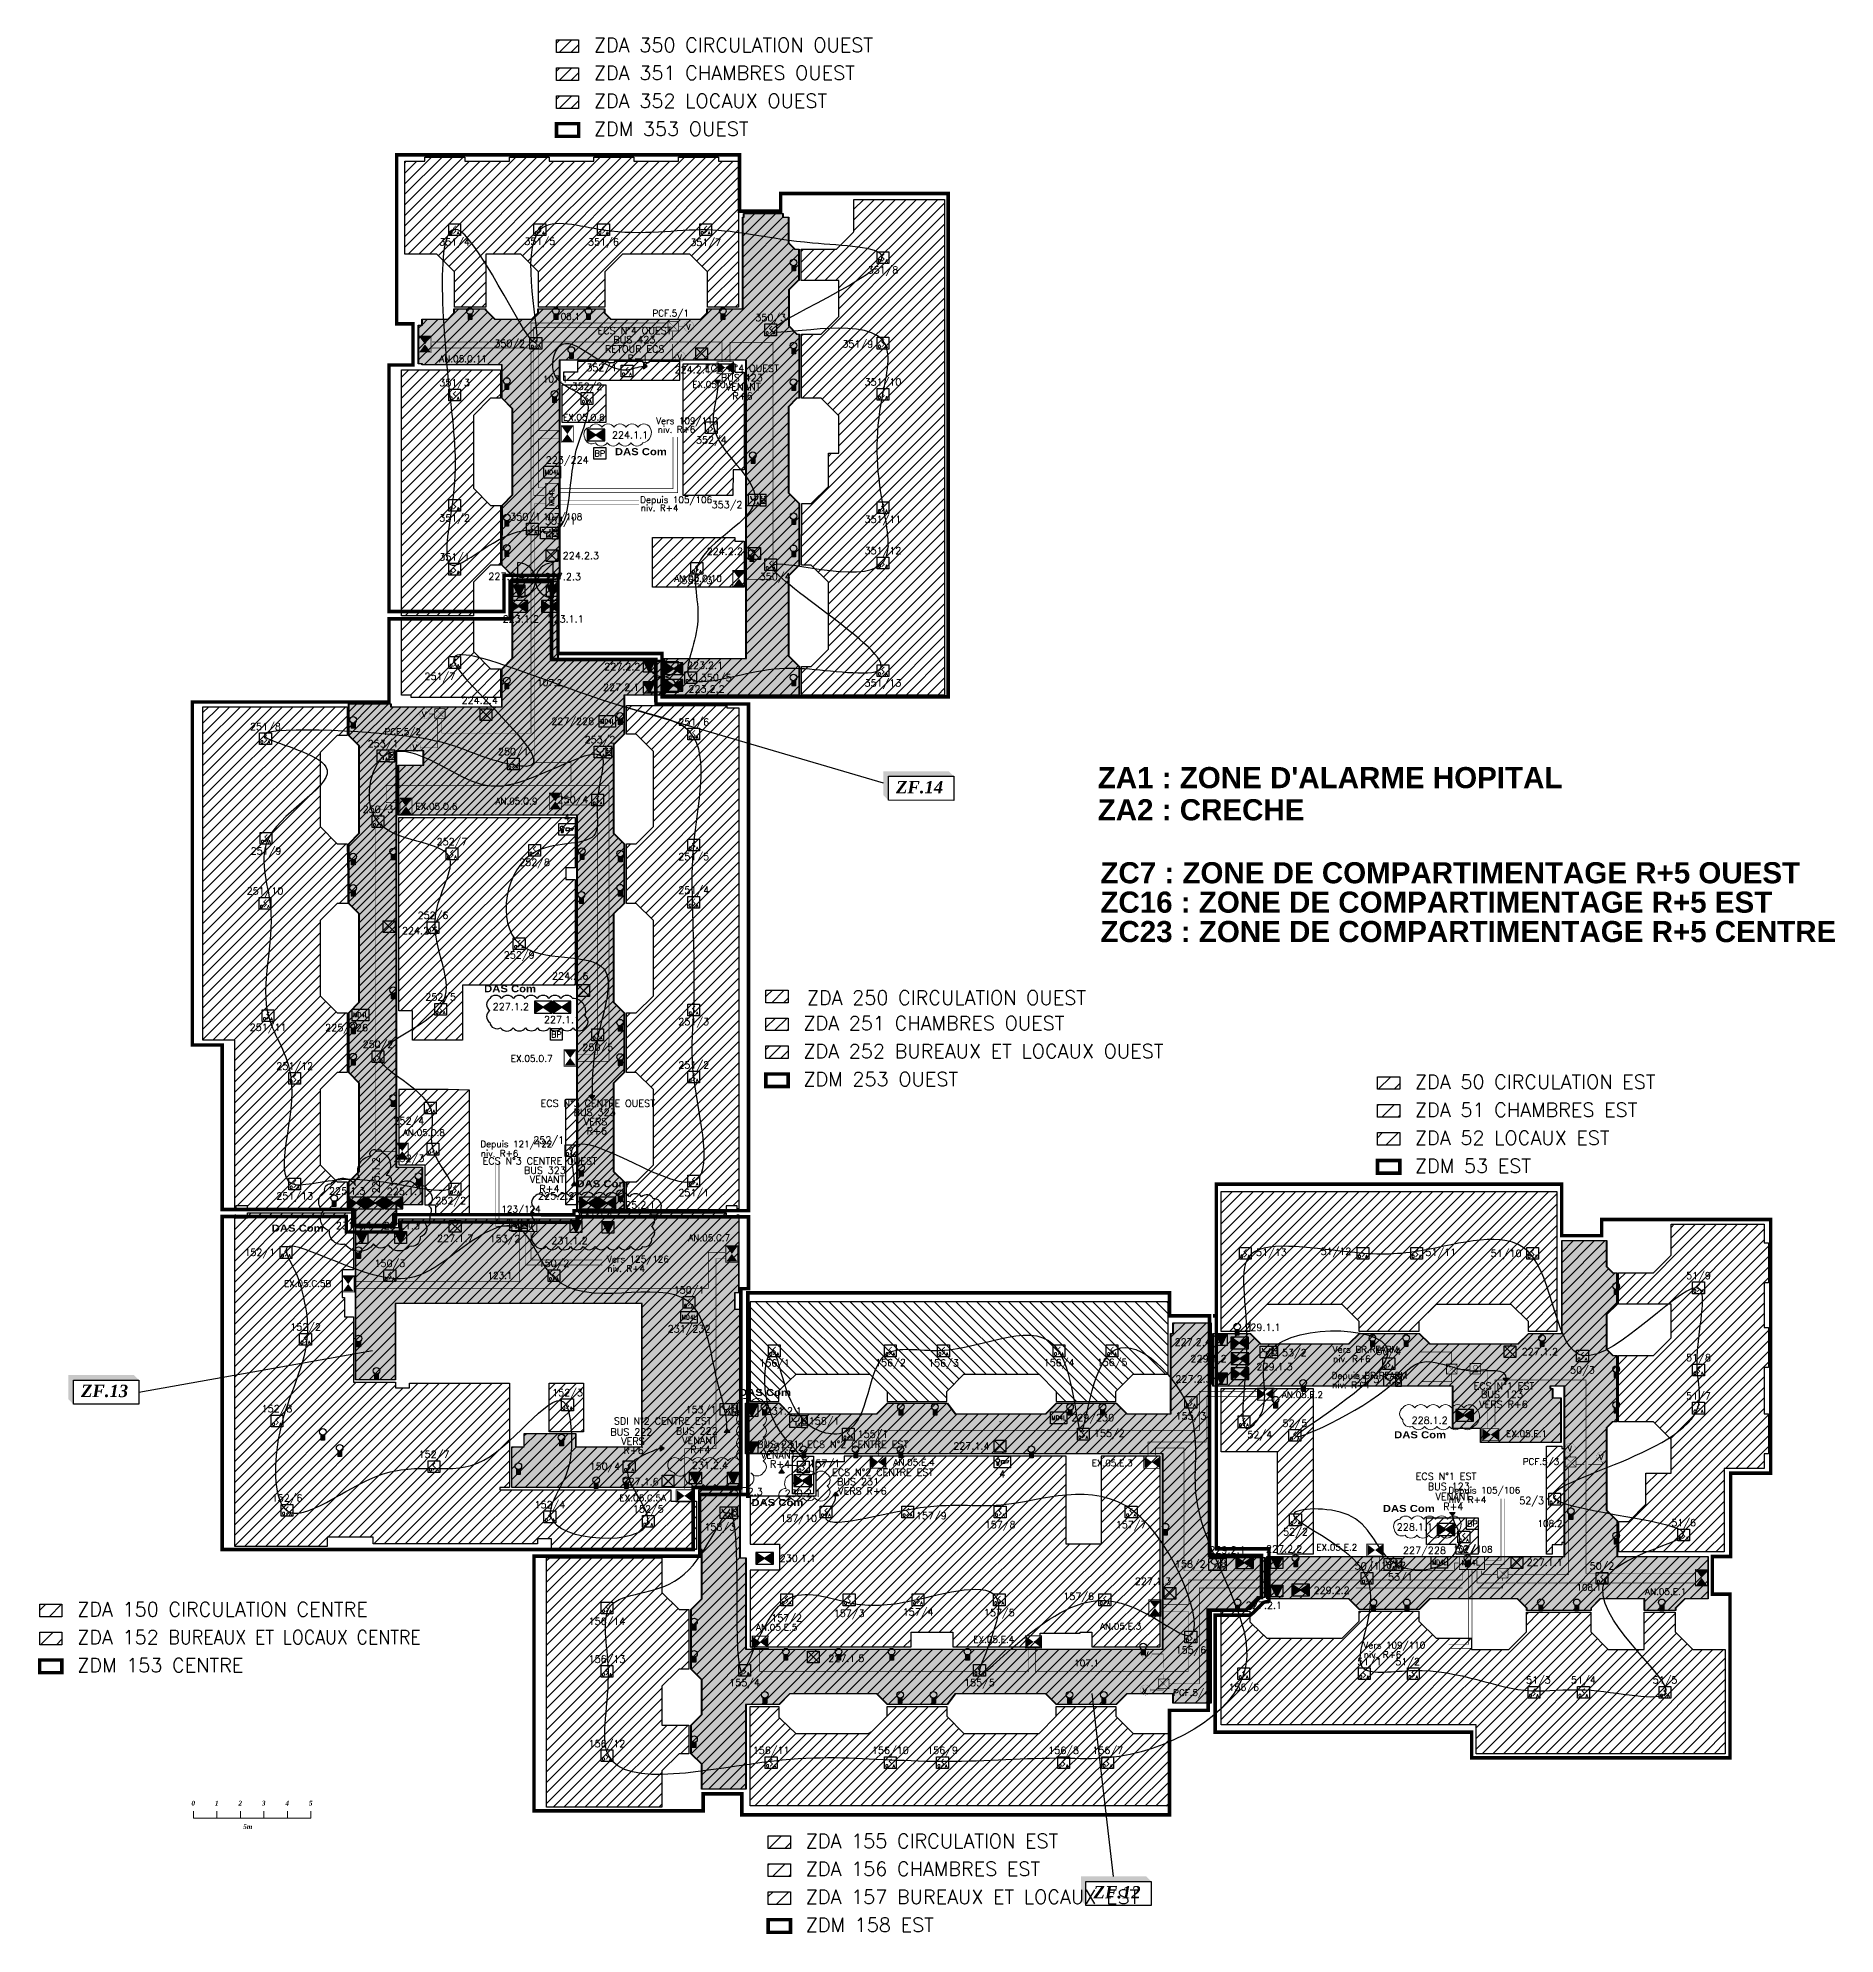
# Model space of a CAD drawing. Header units: millimetres. Extents: x 122.9 to 199.4, y 0.7 to 81.4.
import ezdxf
from ezdxf.enums import TextEntityAlignment as Align

# ---------------------------------------------------------------- set-up
doc = ezdxf.new("R2010")
doc.units = ezdxf.units.MM
for name, pattern in [('CACHE2', [4.7625, 3.175, -1.5875]), ('CONTINU', [0]), ('SLD', [0])]:
    doc.linetypes.add(name, pattern=pattern)
for name, color, linetype in [('ATEIS MISE EN SECURITE', 7, 'Continuous'), ('ATEIS ZONES MES', 7, 'Continuous'), ('JCC-ADRESSAGE', 6, 'Continuous'), ('JCC-ALARME GENERALE SELECTIVE', 3, 'Continuous'), ('JCC-BOUTON POUSSOIR REARMEMENT CCF', 3, 'Continuous'), ('JCC-CCF', 6, 'Continuous'), ('JCC-COMMUN', 2, 'Continuous'), ('JCC-DECLENCHEUR MANUEL AVEC ISOLATEUR', 5, 'Continuous'), ('JCC-ELEMENT DEPORTE_4 L DAS', 1, 'Continuous'), ('JCC-FILERIE SDI', 6, 'Continuous'), ('JCC-INDICATEUR ACTION', 1, 'Continuous'), ('JCC-LOCAUX', 4, 'Continuous'), ('JCC-OPTIQUE_A', 1, 'Continuous'), ('JCC-REPETITEUR ALARME', 1, 'Continuous'), ('JCC-UAE-SDI', 7, 'Continuous'), ('JCC-VENTOUSE_PCF', 1, 'Continuous'), ('JCC-ZONING ZDA-ZDM', 5, 'Continuous'), ('PORTES', 8, 'Continuous')]:
    doc.layers.add(name, color=color, linetype=linetype)
doc.layers.add('JCC-MD4L', color=1, linetype='Continuous', lineweight=0)
doc.styles.add('ARIAL', font='')
doc.styles.add('HELVL', font='ROMAND.SHX')
doc.styles.add('JOHNSON', font='')
doc.styles.add('LOCAUX', font='romans.shx', dxfattribs={"width": 0.75})
doc.styles.add('ROMANC', font='romanc')
doc.styles.add('ROMANC9', font='')
doc.styles.get("Standard").update_dxf_attribs({"font": 'romans.shx'})
doc.styles.add('TEXTE', font='romans.shx')
doc.styles.get('ARIAL').set_extended_font_data('Arial Black')
doc.styles.get('JOHNSON').set_extended_font_data('Arial', bold=True)
doc.styles.get('ROMANC9').set_extended_font_data('Times New Roman', italic=True, bold=True)
pattern_1 = [(45, (130.76787, 5.93238), (-0.2245064, 0.2245064), [])]
pattern_2 = [(45, (130.7682, 5.9324), (-0.2245064, 0.2245064), [])]
pattern_3 = [(45, (109.3992, -32.87917), (-0.3367596, 0.3367596), [])]
pattern_4 = [(45, (135.3383, -0.562), (-0.3367596, 0.3367596), [])]
pattern_5 = [(0, (75.34654, 5.93238), (0.079375, 0.15875), [0, -0.15875])]
pattern_6 = [(0, (186.90556, 5.93238), (0.079375, 0.15875), [0, -0.15875])]

msp = doc.modelspace()

# ---------------------------------------------------------------- texts
at = {"layer": 'ATEIS MISE EN SECURITE', "color": 0, "style": 'HELVL'}
for s, height, p in [('108.1', 0.2749, (144.915, 69.411)), ('PCF.5/1', 0.2749, (149.056, 69.549)), ('AN.05.O.11', 0.2749, (139.983, 67.607)), ('107.1', 0.2749, (144.392, 66.741)), ('EX.05.O.9', 0.2749, (150.754, 66.513)), ('EX.05.O.8', 0.2749, (145.248, 65.117)), ('Vers 109/110', 0.27495, (149.216, 64.968)), ('niv. R+6', 0.2749, (149.281, 64.6)), ('Depuis 105/106', 0.27495, (148.537, 61.607)), ('niv. R+4', 0.2749, (148.564, 61.257)), ('107/108', 0.2749, (144.4, 60.883)), ('AN.05.O.10', 0.2749, (149.986, 58.257)), ('107.2', 0.2749, (144.156, 53.817)), ('PCF.5/2', 0.2749, (137.646, 51.734)), ('EX.05.O.6', 0.2749, (138.968, 48.554)), ('AN.05.O.9', 0.2749, (142.373, 48.776)), ('EX.05.O.7', 0.2749, (143.031, 37.821)), ('AN.05.O.8', 0.2749, (138.433, 34.664)), ('Depuis 121/122', 0.27495, (141.732, 34.182)), ('niv. R+6', 0.2749, (141.749, 33.78)), ('123/124', 0.2749, (142.625, 31.408)), ('AN.05.C.7', 0.2749, (150.587, 30.184)), ('Vers 125/126', 0.27495, (147.12, 29.279)), ('niv. R+4', 0.2749, (147.138, 28.877)), ('EX.05.C.5B', 0.2749, (133.372, 28.237)), ('123.1', 0.2749, (142.039, 28.585)), ('Vers BR.REARM', 0.27495, (178.015, 25.436)), ('niv. R+6', 0.2749, (178.032, 25.034)), ('Depuis BR.REARM', 0.27495, (177.973, 24.326)), ('AN.05.E.2', 0.2749, (175.853, 23.507)), ('niv. R+4', 0.2749, (177.99, 23.924)), ('EX.05.E.1', 0.2749, (185.399, 21.846)), ('PCF.5/3', 0.2749, (186.109, 20.661)), ('AN.05.E.4', 0.2749, (159.316, 20.627)), ('EX.05.E.3', 0.2749, (167.76, 20.598)), ('EX.05.C.5A', 0.2749, (147.658, 19.112)), ('Depuis 105/106', 0.27495, (182.941, 19.439)), ('niv. R+4', 0.2749, (182.959, 19.037)), ('108.2', 0.2749, (186.739, 18.024)), ('EX.05.E.2', 0.2749, (177.321, 17.009)), ('107/108', 0.2749, (183.153, 16.928)), ('107.2', 0.2749, (180.071, 16.248)), ('108.1', 0.2749, (188.398, 15.309)), ('AN.05.E.1', 0.2749, (191.317, 15.125)), ('AN.05.E.5', 0.2749, (153.466, 13.602)), ('AN.05.E.3', 0.2749, (168.113, 13.648)), ('EX.05.E.4', 0.2749, (162.719, 13.088)), ('Vers 109/110', 0.27495, (179.321, 12.847)), ('107.1', 0.2749, (167.016, 12.085)), ('niv. R+6', 0.2749, (179.338, 12.445)), ('PCF.5/4', 0.2749, (171.227, 10.823))]:
    msp.add_text(s, height=height, dxfattribs=at).set_placement(p)
at = {"layer": 'ATEIS ZONES MES', "color": 0, "char_height": 0.9, "attachment_point": 1, "style": 'JOHNSON'}
for s, insert, width in [("ZA1 : ZONE D'ALARME HOPITAL", (168.016, 50.366), 30.45065), ('ZA2 : CRECHE', (168.016, 48.997), 30.45065), ('ZC7 : ZONE DE COMPARTIMENTAGE R+5 OUEST', (168.129, 46.316), 39.97498), ('ZC16 : ZONE DE COMPARTIMENTAGE R+5 EST', (168.129, 45.065), 39.97498), ('ZC23 : ZONE DE COMPARTIMENTAGE R+5 CENTRE', (168.129, 43.813), 39.97498)]:
    msp.add_mtext(s, dxfattribs=dict(at, insert=insert, width=width))
at = {"layer": 'ATEIS ZONES MES', "char_height": 0.525, "width": 10.93839, "attachment_point": 1, "rotation": 359.9802}
for s, insert in [('{\\fTimes New Roman|b1|i1|c0|p18;ZF.14}', (159.429, 49.774)), ('{\\fTimes New Roman|b1|i1|c0|p18;ZF.13}', (124.732, 24.07)), ('{\\fTimes New Roman|b1|i1|c0|p18;ZF.12}', (167.836, 2.728))]:
    msp.add_mtext(s, dxfattribs=dict(at, insert=insert))
at = {"layer": 'JCC-CCF', "lineweight": 0, "char_height": 0.3, "width": 20.85784, "attachment_point": 1, "style": 'ARIAL'}
for insert in [(147.46, 63.942), (141.892, 41.08), (145.825, 32.777), (132.85, 30.888), (152.746, 23.892), (180.634, 22.09), (153.273, 19.206), (180.152, 18.953)]:
    msp.add_mtext('DAS Com', dxfattribs=dict(at, insert=insert))
at = {"layer": 'JCC-FILERIE SDI', "color": 4}
for s, p in [('BUS 423', (147.397, 68.404)), ('RETOUR ECS', (147.039, 68.01)), ('R-1', (147.997, 67.616)), ('BUS 423', (151.971, 66.797)), ('VENANT', (152.188, 66.403)), ('R+6', (152.459, 66.009))]:
    msp.add_text(s, height=0.3, dxfattribs=at).set_placement(p)
at = {"layer": 'JCC-FILERIE SDI', "color": 1}
for s, p in [('ECS N°3 CENTRE OUEST', (144.294, 35.902)), ('BUS 323', (145.704, 35.514)), ('VERS', (146.134, 35.12)), ('R+6', (146.26, 34.726)), ('BUS 323', (143.585, 33.053)), ('VENANT', (143.836, 32.659)), ('R+4', (144.243, 32.265))]:
    msp.add_text(s, height=0.3, dxfattribs=at).set_placement(p)
at = {"layer": 'JCC-FILERIE SDI', "color": 6}
for s, p in [('BUS 123', (184.33, 23.511)), ('VERS R+6', (184.255, 23.088)), ('BUS 123', (182.068, 19.588)), ('VENANT', (182.396, 19.162)), ('R+4', (182.724, 18.736))]:
    msp.add_text(s, height=0.3, dxfattribs=at).set_placement(p)
at = {"layer": 'JCC-FILERIE SDI', "color": 3}
for s, p in [('BUS 222', (147.266, 21.911)), ('VERS', (147.73, 21.517)), ('BUS 222', (150.055, 21.951)), ('VENANT', (150.321, 21.556)), ('R+6', (147.829, 21.123)), ('R+4', (150.667, 21.162))]:
    msp.add_text(s, height=0.3, dxfattribs=at).set_placement(p)
at = {"layer": 'JCC-FILERIE SDI', "color": 5}
for s, p in [('BUS 231', (153.516, 21.379)), ('VENANT', (153.668, 20.933)), ('R+4', (154.061, 20.539)), ('BUS 231', (156.92, 19.792)), ('VERS R+6', (156.962, 19.398))]:
    msp.add_text(s, height=0.3, dxfattribs=at).set_placement(p)
at = {"layer": 'JCC-UAE-SDI', "color": 4}
for p in [(146.725, 68.796), (151.291, 67.191)]:
    msp.add_text('ECS N°4 OUEST', height=0.3, dxfattribs=at).set_placement(p)
at = {"layer": 'JCC-UAE-SDI', "color": 1}
msp.add_text('ECS N°3 CENTRE OUEST', height=0.3, dxfattribs=at).set_placement((141.826, 33.45))
at = {"layer": 'JCC-UAE-SDI', "color": 6}
for p in [(184.016, 23.861), (181.552, 20.015)]:
    msp.add_text('ECS N°1 EST', height=0.3, dxfattribs=at).set_placement(p)
at = {"layer": 'JCC-UAE-SDI', "color": 3}
msp.add_text('SDI N°2 CENTRE EST', height=0.3, dxfattribs=at).set_placement((147.416, 22.371))
at = {"layer": 'JCC-UAE-SDI', "color": 5}
for p in [(155.642, 21.379), (156.708, 20.187)]:
    msp.add_text('ECS N°2 CENTRE EST', height=0.3, dxfattribs=at).set_placement(p)
at = {"layer": 'JCC-ZONING ZDA-ZDM', "color": 6, "insert": (146.569, 81.406), "char_height": 0.6, "width": 36.28972, "attachment_point": 1}
msp.add_mtext('ZDA 350 CIRCULATION OUEST', dxfattribs=at)
at = {"layer": 'JCC-ZONING ZDA-ZDM', "char_height": 0.6, "attachment_point": 1}
for s, insert, width in [('ZDA 351 CHAMBRES OUEST', (146.569, 80.215), 21.14522), ('ZDM 253 OUEST', (155.487, 37.381), 18.82318)]:
    msp.add_mtext(s, dxfattribs=dict(at, insert=insert, width=width))
at = {"layer": 'JCC-ZONING ZDA-ZDM', "color": 1, "char_height": 0.6, "attachment_point": 1}
for s, insert, width in [('ZDA 352 LOCAUX OUEST', (146.569, 79.025), 18.5478), ('ZDM 158 EST', (155.586, 1.377), 21.15703)]:
    msp.add_mtext(s, dxfattribs=dict(at, insert=insert, width=width))
at = {"layer": 'JCC-ZONING ZDA-ZDM', "color": 31, "char_height": 0.6, "attachment_point": 1}
for s, insert, width in [('ZDM 353 OUEST', (146.569, 77.835), 11.4333), ('ZDA 252 BUREAUX ET LOCAUX OUEST', (155.487, 38.571), 18.5478)]:
    msp.add_mtext(s, dxfattribs=dict(at, insert=insert, width=width))
at = {"layer": 'JCC-ZONING ZDA-ZDM', "color": 56, "insert": (155.635, 40.848), "char_height": 0.6, "width": 18.5478, "attachment_point": 1}
msp.add_mtext('ZDA 250 CIRCULATION OUEST', dxfattribs=at)
at = {"layer": 'JCC-ZONING ZDA-ZDM', "color": 4, "char_height": 0.6, "width": 18.5478, "attachment_point": 1}
for s, insert in [('ZDA 251 CHAMBRES OUEST', (155.487, 39.762)), ('ZDA 52 LOCAUX EST', (181.525, 34.884))]:
    msp.add_mtext(s, dxfattribs=dict(at, insert=insert))
at = {"layer": 'JCC-ZONING ZDA-ZDM', "color": 42, "insert": (181.525, 37.265), "char_height": 0.6, "width": 18.5478, "attachment_point": 1}
msp.add_mtext('ZDA 50 CIRCULATION EST', dxfattribs=at)
at = {"layer": 'JCC-ZONING ZDA-ZDM', "color": 106, "insert": (181.525, 36.074), "char_height": 0.6, "width": 18.5478, "attachment_point": 1}
msp.add_mtext('ZDA 51 CHAMBRES EST', dxfattribs=at)
at = {"layer": 'JCC-ZONING ZDA-ZDM', "color": 201, "char_height": 0.6, "attachment_point": 1}
for s, insert, width in [('ZDM 53 EST', (181.525, 33.694), 13.51142), ('ZDA 152 {\\W0.9;BUREAUX ET LOCAUX CENTRE}', (124.57, 13.62), 18.5478)]:
    msp.add_mtext(s, dxfattribs=dict(at, insert=insert, width=width))
at = {"layer": 'JCC-ZONING ZDA-ZDM', "color": 113, "insert": (124.57, 14.81), "char_height": 0.6, "width": 18.5478, "attachment_point": 1}
msp.add_mtext('ZDA 150 CIRCULATION CENTRE', dxfattribs=at)
at = {"layer": 'JCC-ZONING ZDA-ZDM', "color": 17, "insert": (124.57, 12.43), "char_height": 0.6, "width": 14.31703, "attachment_point": 1}
msp.add_mtext('ZDM 153 CENTRE', dxfattribs=at)
at = {"layer": 'JCC-ZONING ZDA-ZDM', "color": 11, "insert": (155.586, 4.947), "char_height": 0.6, "width": 18.5478, "attachment_point": 1}
msp.add_mtext('ZDA 155 CIRCULATION EST', dxfattribs=at)
at = {"layer": 'JCC-ZONING ZDA-ZDM', "color": 184, "insert": (155.586, 3.757), "char_height": 0.6, "width": 18.5478, "attachment_point": 1}
msp.add_mtext('ZDA 156 CHAMBRES EST', dxfattribs=at)
at = {"layer": 'JCC-ZONING ZDA-ZDM', "color": 3, "insert": (155.586, 2.567), "char_height": 0.6, "width": 18.5478, "attachment_point": 1}
msp.add_mtext('ZDA 157 BUREAUX ET LOCAUX EST ', dxfattribs=at)

# ---------------------------------------------------------------- blocks, each defined once
blk = doc.blocks.new('optique_a')
at = {"layer": 'JCC-OPTIQUE_A', "color": 0}
blk.add_lwpolyline([(-2.5, 2.5), (2.5, 2.5), (2.5, -2.5), (-2.5, -2.5)], close=True, dxfattribs=at)
at = {"layer": 'JCC-OPTIQUE_A', "color": 0, "const_width": 0.385}
blk.add_lwpolyline([(0.54, 1.63), (-0.54, 0.54), (0.54, -0.54), (-0.54, -1.63)], dxfattribs=at)
at = {"layer": 'JCC-ADRESSAGE', "style": 'TEXTE'}
blk.add_attdef('ADRESSE', text='', height=3, dxfattribs=at).set_placement((0, 5), align=Align.MIDDLE)
at = {"layer": 'JCC-LOCAUX', "style": 'LOCAUX', "width": 0.85, "flags": 8}
for p in [(0, 13.75), (0, 11.25), (0, 8.75)]:
    blk.add_attdef('PIECE', text='', height=1.75, dxfattribs=at).set_placement(p, align=Align.MIDDLE)
at = {"layer": 'JCC-OPTIQUE_A', "color": 0}
for s, p in [('O', (-1.5, -2)), ('A', (1.5, -2))]:
    blk.add_text(s, height=1.25, dxfattribs=at).set_placement(p, align=Align.CENTER)
blk = doc.blocks.new('alarme générale selective')
at = {"layer": 'JCC-ALARME GENERALE SELECTIVE', "color": 0}
for p, q in [((2.5, -2.5), (-2.5, 2.5)), ((-2.5, -2.5), (2.5, 2.5))]:
    blk.add_line(p, q, dxfattribs=at)
blk.add_lwpolyline([(-2.5, 2.5), (2.5, 2.5), (2.5, -2.5), (-2.5, -2.5)], close=True, dxfattribs=at)
at = {"layer": 'JCC-ADRESSAGE', "style": 'TEXTE'}
blk.add_attdef('ADRESSE', text='', height=3, dxfattribs=at).set_placement((0, 5), align=Align.MIDDLE)
at = {"layer": 'JCC-LOCAUX', "style": 'LOCAUX', "width": 0.85, "flags": 8}
for p in [(0, 13.75), (0, 11.25), (0, 8.75)]:
    blk.add_attdef('PIECE', text='', height=1.75, dxfattribs=at).set_placement(p, align=Align.MIDDLE)
blk = doc.blocks.new('clapet coupe feu_Réarm élect')
at = {"layer": 'JCC-CCF'}
h = blk.add_hatch(color=0, dxfattribs=at)
h.paths.add_polyline_path([(-3.76, 2.5), (-3.76, -2.5), (0, 0)])
h.paths.add_polyline_path([(3.76, 2.5), (0, 0), (3.76, -2.5)])
at = {"layer": 'JCC-CCF', "color": 0}
for p, q in [((3.76, 2.5), (-3.76, -2.5)), ((-3.76, 2.5), (3.76, -2.5))]:
    blk.add_line(p, q, dxfattribs=at)
blk.add_lwpolyline([(3.76, 2.5), (-3.76, 2.5), (-3.76, -2.5), (3.76, -2.5)], close=True, dxfattribs=at)
at = {"layer": 'JCC-ADRESSAGE', "style": 'TEXTE'}
blk.add_attdef('ADRESSE', text='', height=3, dxfattribs=at).set_placement((0, 5), align=Align.MIDDLE)
at = {"layer": 'JCC-LOCAUX', "style": 'LOCAUX', "width": 0.85, "flags": 8}
for p in [(0, 13.75), (0, 11.25), (0, 8.75)]:
    blk.add_attdef('PIECE', text='', height=1.75, dxfattribs=at).set_placement(p, align=Align.MIDDLE)
blk = doc.blocks.new('ventouse PCF')
at = {"layer": 'JCC-VENTOUSE_PCF'}
blk.add_hatch(color=0, dxfattribs=at).paths.add_polyline_path([(0, -2.5), (2.5, 2.5), (-2.5, 2.5)])
at = {"layer": 'JCC-VENTOUSE_PCF', "color": 0}
for p, q in [((0, -2.5), (-2.5, 2.5)), ((2.5, 2.5), (0, -2.5))]:
    blk.add_line(p, q, dxfattribs=at)
blk.add_lwpolyline([(-2.5, 2.5), (2.5, 2.5), (2.5, -2.5), (-2.5, -2.5)], close=True, dxfattribs=at)
at = {"layer": 'JCC-ADRESSAGE', "style": 'TEXTE'}
blk.add_attdef('ADRESSE', text='', height=3, dxfattribs=at).set_placement((0, 5), align=Align.MIDDLE)
at = {"layer": 'JCC-LOCAUX', "style": 'LOCAUX', "width": 0.85, "flags": 8}
for p in [(0, 13.75), (0, 11.25), (0, 8.75)]:
    blk.add_attdef('PIECE', text='', height=1.75, dxfattribs=at).set_placement(p, align=Align.MIDDLE)
blk = doc.blocks.new('déclencheur manuel avec isolateur')
at = {"layer": 'JCC-DECLENCHEUR MANUEL AVEC ISOLATEUR', "color": 0}
for p, q in [((2.5, 2.5), (5.02, 2.5)), ((5.02, -2.5), (5.02, 2.5)), ((0, 0), (0, -1.66)), ((2.5, -2.5), (5.02, -2.5))]:
    blk.add_line(p, q, dxfattribs=at)
blk.add_lwpolyline([(-2.5, 2.5), (2.5, 2.5), (2.5, -2.5), (-2.5, -2.5)], close=True, dxfattribs=at)
blk.add_arc((0, 1.66), 1.66, 180, 0, dxfattribs=at)
at = {"layer": 'JCC-ADRESSAGE', "style": 'TEXTE'}
blk.add_attdef('ADRESSE', text='', height=3, dxfattribs=at).set_placement((0, 5), align=Align.MIDDLE)
at = {"layer": 'JCC-DECLENCHEUR MANUEL AVEC ISOLATEUR', "color": 0}
blk.add_text('ICC', height=1.668, rotation=90, dxfattribs=at).set_placement((3.76, 0), align=Align.MIDDLE_CENTER)
blk.add_text('A', height=1.25, dxfattribs=at).set_placement((1.5, -2), align=Align.CENTER)
at = {"layer": 'JCC-LOCAUX', "style": 'LOCAUX', "width": 0.85, "flags": 8}
for p in [(0, 13.75), (0, 11.25), (0, 8.75)]:
    blk.add_attdef('PIECE', text='', height=1.75, dxfattribs=at).set_placement(p, align=Align.MIDDLE)
blk = doc.blocks.new('indicateur action')
at = {"layer": 'JCC-INDICATEUR ACTION'}
blk.add_hatch(color=0, dxfattribs=at).paths.add_polyline_path([(0.8, -0.05, -0.315344), (-0.8, -0.05), (-0.8, -2.5), (0.8, -2.5)])
at = {"layer": 'JCC-INDICATEUR ACTION', "color": 0}
for p, q in [((-0.8, -0.05), (-0.8, -2.5)), ((0.8, -2.5), (-0.8, -2.5)), ((0.8, -0.05), (0.8, -2.5))]:
    blk.add_line(p, q, dxfattribs=at)
blk.add_circle((0, 1.1), 1.4, dxfattribs=at)
at = {"layer": 'JCC-ADRESSAGE', "style": 'TEXTE'}
blk.add_attdef('ADRESSE', text='', height=3, dxfattribs=at).set_placement((0, 5), align=Align.MIDDLE)
at = {"layer": 'JCC-LOCAUX', "lineweight": 0, "style": 'LOCAUX', "width": 0.75, "flags": 8}
for p in [(0, 13.75), (0, 11.25), (0, 8.75)]:
    blk.add_attdef('PIECE', text='', height=1.75, dxfattribs=at).set_placement(p, align=Align.MIDDLE)
blk = doc.blocks.new('répétiteur alarme')
at = {"layer": 'JCC-REPETITEUR ALARME'}
blk.add_hatch(color=0, dxfattribs=at).paths.add_polyline_path([(-1.6, -0.09, -0.267949), (-2.4, -0.09), (-2.4, -1.4), (-1.6, -1.4)])
at = {"layer": 'JCC-REPETITEUR ALARME', "color": 0}
for p, q in [((0.94, 0.32), (2.8, 0.65)), ((2.8, 0.65), (2.15, -0.53)), ((-2.4, -0.09), (-2.4, -1.4)), ((-2.4, -1.4), (-1.6, -1.4)), ((-1.6, -0.09), (-1.6, -1.4)), ((2.15, -0.53), (0.94, -0.32))]:
    blk.add_line(p, q, dxfattribs=at)
for points in [[(-3.5, 2.5), (3.5, 2.5), (3.5, -2.5), (-3.5, -2.5)], [(-0.34, 0.64), (0.94, 0.64), (0.94, -0.64), (-0.34, -0.64)]]:
    blk.add_lwpolyline(points, close=True, dxfattribs=at)
blk.add_circle((-2, 0.6), 0.8, dxfattribs=at)
at = {"layer": 'JCC-ADRESSAGE', "style": 'TEXTE'}
blk.add_attdef('ADRESSE', text='', height=3, dxfattribs=at).set_placement((0, 5), align=Align.MIDDLE)
at = {"layer": 'JCC-LOCAUX', "style": 'LOCAUX', "width": 0.85, "flags": 8}
for p in [(0, 13.75), (0, 11.25), (0, 8.75)]:
    blk.add_attdef('PIECE', text='', height=1.75, dxfattribs=at).set_placement(p, align=Align.MIDDLE)
blk = doc.blocks.new('MD4L')
at = {"layer": 'JCC-ELEMENT DEPORTE_4 L DAS', "color": 0}
blk.add_lwpolyline([(-3.5, 2.5), (3.5, 2.5), (3.5, -2.5), (-3.5, -2.5)], close=True, dxfattribs=at)
at = {"layer": 'JCC-ADRESSAGE', "style": 'TEXTE'}
blk.add_attdef('ADRESSE', text='', height=3, dxfattribs=at).set_placement((0, 5), align=Align.MIDDLE)
at = {"layer": 'JCC-ELEMENT DEPORTE_4 L DAS', "color": 0, "width": 0.8}
blk.add_text('MD4L', height=2, dxfattribs=at).set_placement((0, 0), align=Align.MIDDLE_CENTER)
blk = doc.blocks.new('commun')
at = {"layer": 'JCC-COMMUN', "color": 0}
blk.add_lwpolyline([(-2.5, 2.5), (2.5, 2.5), (2.5, -2.5), (-2.5, -2.5)], close=True, dxfattribs=at)
at = {"layer": 'JCC-ADRESSAGE', "style": 'TEXTE'}
blk.add_attdef('ADRESSE', text='', height=3, dxfattribs=at).set_placement((0, 5), align=Align.MIDDLE)
at = {"layer": 'JCC-COMMUN', "color": 0, "style": 'TEXTE'}
blk.add_attdef('GENRE', text='', height=2.5, dxfattribs=at).set_placement((0, 0), align=Align.MIDDLE)
at = {"layer": 'JCC-LOCAUX', "style": 'LOCAUX', "width": 0.85, "flags": 8}
for p in [(0, 13.75), (0, 11.25), (0, 8.75)]:
    blk.add_attdef('PIECE', text='', height=1.75, dxfattribs=at).set_placement(p, align=Align.MIDDLE)
blk = doc.blocks.new('ECHELLE')
at = {"linetype": 'Continuous', "lineweight": 20}
for p, q in [((0, 3), (0, 0)), ((10, 0), (10, 3)), ((20, 0), (20, 3)), ((30, 0), (30, 3)), ((40, 0), (40, 3)), ((50, 0), (50, 3))]:
    blk.add_line(p, q, dxfattribs=at)
at = {"linetype": 'Continuous', "lineweight": 20, "const_width": 0.5, "flags": 128}
blk.add_lwpolyline([(0, 0), (50, 0)], dxfattribs=at)
at = {"linetype": 'Continuous', "style": 'ROMANC9'}
for s, p in [('0', (-0.83, 5.42)), ('1', (9.17, 5.42)), ('2', (19.17, 5.42)), ('3', (29.17, 5.42)), ('4', (39.17, 5.42)), ('5', (49.17, 5.42)), ('5m', (21.17, -4.58))]:
    blk.add_text(s, height=2, dxfattribs=at).set_placement(p)
blk = doc.blocks.new("VOLETS D'EXTRACTION DE DESENFUMAGE")
at = {"color": 1, "linetype": 'SLD', "const_width": 0.373}
blk.add_lwpolyline([(0, 5.12), (0, 0), (6.97, 0), (6.97, 5.12)], close=True, dxfattribs=at)
at = {"color": 1, "linetype": 'SLD'}
blk.add_solid([(0, 5.12), (0, 0), (6.97, 0), (6.97, 5.12)], dxfattribs=at)
blk = doc.blocks.new("VOLETS D'AMENEE D'AIR DESENFUMAGE")
at = {"color": 3, "linetype": 'SLD', "const_width": 0.373}
blk.add_lwpolyline([(0, 5.12), (0, 0), (6.97, 0), (6.97, 5.12)], close=True, dxfattribs=at)
at = {"color": 3, "linetype": 'SLD'}
blk.add_solid([(0, 5.12), (0, 0), (6.97, 0), (6.97, 5.12)], dxfattribs=at)
blk = doc.blocks.new('A$C20DD5AA8')
at = {"color": 4, "linetype": 'Continuous', "const_width": 0.364}
blk.add_lwpolyline([(0.18, 5.52), (0.18, 0.18), (10.88, 0.18), (10.88, 5.52)], close=True, dxfattribs=at)
at = {"linetype": 'Continuous', "style": 'ROMANC'}
blk.add_text('MD4L', height=2.183, dxfattribs=at).set_placement((1.13, 2))
blk = doc.blocks.new('VENTOUSE ELECTROMANETIQUE A RUPTURE')
at = {"color": 4, "linetype": 'Continuous', "const_width": 0.00535}
blk.add_lwpolyline([(-0.142, 0, 1), (0.142, 0, 1)], format="xyb", close=True, dxfattribs=at)
at = {"color": 1, "linetype": 'SLD', "style": 'ROMANC'}
blk.add_text('V', height=0.16, dxfattribs=at).set_placement((-0.077, -0.096))
blk = doc.blocks.new('BOITE DE RACCORDEMENT PCF')
at = {"color": 3, "linetype": 'Continuous', "const_width": 0.02}
blk.add_lwpolyline([(0, 0.275), (0, 0), (0.292, 0), (0.292, 0.275)], close=True, dxfattribs=at)
at = {"color": 3, "linetype": 'Continuous', "const_width": 0.01}
for points in [[(0.292, 0), (0, 0.275)], [(0.292, 0.275), (0, 0)]]:
    blk.add_lwpolyline(points, dxfattribs=at)
blk = doc.blocks.new('BOITIER RÉARMEMENT MOTEUR DE DESENFUMAGE')
at = {"linetype": 'Continuous', "const_width": 0.31}
blk.add_lwpolyline([(0, 4.52), (0, 0), (4.52, 0), (4.52, 4.52)], close=True, dxfattribs=at)
at = {"color": 1, "linetype": 'Continuous', "const_width": 0.2}
blk.add_lwpolyline([(2.71, 2.26, 3.408312), (1.81, 2.26), (1.38, 0.92), (3.2, 0.92), (2.71, 2.26)], format="xyb", dxfattribs=at)

# ---------------------------------------------------------------- hatches: boundary and pattern name
at = {"layer": 'ATEIS ZONES MES'}
h = msp.add_hatch(dxfattribs=at)
h.set_pattern_fill('DOTS', color=5, scale=0.1, style=0)
h.set_pattern_definition(pattern_6)
edge = h.paths.add_edge_path()
edge.add_line((155.276, 72.416), (155.276, 71.082))
edge.add_line((155.276, 71.082), (155.245, 71.082))
edge.add_line((155.245, 71.082), (154.845, 70.682))
edge.add_line((154.845, 70.682), (154.845, 70.213))
edge.add_line((154.845, 70.213), (154.845, 69.152))
edge.add_line((154.845, 69.152), (155.197, 68.8))
edge.add_line((155.197, 68.8), (155.295, 68.8))
edge.add_line((155.295, 68.8), (155.295, 66.065))
edge.add_line((155.295, 66.065), (155.197, 66.065))
edge.add_line((155.197, 66.065), (154.834, 65.707))
edge.add_line((154.834, 65.707), (154.839, 64.563))
edge.add_line((154.839, 64.563), (154.839, 62.033))
edge.add_line((154.839, 62.033), (155.289, 61.583))
edge.add_line((155.289, 61.583), (155.289, 58.963))
edge.add_line((155.289, 58.963), (154.839, 58.513))
edge.add_line((154.839, 58.513), (154.839, 55.102))
edge.add_line((154.839, 55.102), (155.289, 54.652))
edge.add_line((155.289, 54.652), (155.289, 53.432))
edge.add_line((155.289, 53.432), (149.539, 53.432))
edge.add_line((149.539, 53.432), (149.539, 54.982))
edge.add_line((149.539, 54.982), (153.039, 54.982))
edge.add_line((153.039, 54.982), (153.04, 57.7))
edge.add_line((153.04, 57.7), (153.039, 60.395))
edge.add_line((153.039, 60.395), (153.04, 67.682))
edge.add_line((153.04, 67.682), (145.09, 67.682))
edge.add_line((145.09, 67.682), (145.09, 60.582))
edge.add_line((145.09, 60.582), (145.09, 58.367))
edge.add_line((145.09, 58.367), (144.804, 58.367))
edge.add_line((144.804, 58.367), (143.172, 58.367))
edge.add_line((143.172, 58.367), (143.14, 58.367))
edge.add_line((143.14, 58.367), (143.09, 58.367))
edge.add_line((143.09, 58.367), (143.09, 58.513))
edge.add_line((143.09, 58.513), (142.64, 58.962))
edge.add_line((142.64, 58.962), (142.64, 61.502))
edge.add_line((142.64, 61.502), (143.09, 61.952))
edge.add_line((143.09, 61.952), (143.09, 65.613))
edge.add_line((143.09, 65.613), (142.64, 66.063))
edge.add_line((142.64, 66.063), (142.64, 67.482))
edge.add_line((142.64, 67.482), (139.24, 67.482))
edge.add_line((139.24, 67.482), (139.24, 67.532))
edge.add_line((139.24, 67.532), (139.09, 67.532))
edge.add_line((139.09, 67.532), (139.09, 69.182))
edge.add_line((139.09, 69.182), (139.24, 69.182))
edge.add_line((139.24, 69.182), (139.24, 69.432))
edge.add_line((139.24, 69.432), (140.341, 69.432))
edge.add_line((140.341, 69.432), (140.606, 69.698))
edge.add_line((140.606, 69.698), (140.606, 69.869))
edge.add_line((140.606, 69.869), (141.94, 69.869))
edge.add_line((141.94, 69.869), (141.94, 69.832))
edge.add_line((141.94, 69.832), (142.34, 69.432))
edge.add_line((142.34, 69.432), (143.911, 69.432))
edge.add_line((143.911, 69.432), (144.176, 69.698))
edge.add_line((144.176, 69.698), (144.176, 69.868))
edge.add_line((144.176, 69.868), (147.003, 69.868))
edge.add_line((147.003, 69.868), (147.003, 69.698))
edge.add_line((147.003, 69.698), (147.268, 69.432))
edge.add_line((147.268, 69.432), (151.111, 69.432))
edge.add_line((151.111, 69.432), (151.376, 69.698))
edge.add_line((151.376, 69.698), (151.376, 69.868))
edge.add_line((151.376, 69.868), (152.89, 69.868))
edge.add_line((152.89, 69.868), (152.89, 73.782))
edge.add_line((152.89, 73.782), (152.94, 73.782))
edge.add_line((152.94, 73.782), (152.94, 73.932))
edge.add_line((152.94, 73.932), (154.59, 73.932))
edge.add_line((154.59, 73.932), (154.59, 73.782))
edge.add_line((154.59, 73.782), (154.84, 73.782))
edge.add_line((154.84, 73.782), (154.84, 72.681))
edge.add_line((154.84, 72.681), (155.105, 72.416))
edge.add_line((155.105, 72.416), (155.276, 72.416))
h = msp.add_hatch(dxfattribs=at)
h.set_pattern_fill('DOTS', color=5, scale=0.1, style=0)
h.set_pattern_definition(pattern_6)
h.paths.add_polyline_path([(145.84, 48.317), (145.84, 31.483), (147.84, 31.483), (147.84, 32.702), (147.39, 33.152), (147.39, 36.913), (147.84, 37.363), (147.84, 39.903), (147.39, 40.352), (147.39, 44.113), (147.84, 44.563), (147.84, 47.103), (147.39, 47.553), (147.39, 51.313), (147.84, 51.763), (147.84, 53.432), (149.44, 53.432), (149.44, 54.912), (145.02, 54.912), (145.02, 58.267), (143.09, 58.267), (143.09, 55.002), (142.64, 54.552), (142.64, 52.932), (137.91, 52.932), (137.91, 53.057), (136.115, 53.057), (136.115, 51.713), (136.565, 51.263), (136.565, 47.552), (136.115, 47.103), (136.115, 44.563), (136.565, 44.113), (136.565, 40.353), (136.115, 39.903), (136.115, 37.363), (136.565, 36.913), (136.565, 33.153), (136.115, 32.703), (136.115, 31.483), (136.4, 31.483), (136.4, 30.863), (138.14, 30.863), (138.14, 31.732), (139.239, 31.732), (139.239, 33.333), (138.14, 33.333), (138.14, 51.052), (139.3, 51.052), (139.3, 50.452), (138.24, 50.452), (138.24, 48.317)])
h = msp.add_hatch(dxfattribs=at)
h.set_pattern_fill('DOTS', color=1, scale=0.1, style=0)
h.set_pattern_definition([(0, (156.5689, 5.93238), (0.079375, 0.15875), [0, -0.15875])])
h.paths.add_polyline_path([(136.419, 30.763), (138.159, 30.763), (138.159, 30.759), (138.259, 30.759), (138.259, 31.132), (141.679, 31.132), (145.953, 31.132), (145.953, 31.383), (147.503, 31.383), (148.077, 31.383), (152.184, 31.382), (152.184, 31.182), (152.659, 31.182), (152.659, 31.308), (152.732, 31.308), (152.729, 27.982), (152.559, 27.982), (152.559, 27.282), (152.759, 27.282), (152.759, 22.707), (152.759, 19.698), (143.07, 19.698), (143.07, 21.432), (143.594, 21.432), (143.595, 21.998), (145.787, 21.998), (145.789, 21.998), (145.789, 21.432), (148.609, 21.432), (148.609, 27.532), (138.109, 27.532), (138.109, 24.283), (136.419, 24.283)])
h = msp.add_hatch(dxfattribs=at)
h.set_pattern_fill('DOTS', color=3, scale=0.1, style=0)
h.set_pattern_definition(pattern_5)
edge = h.paths.add_edge_path()
edge.add_line((175.239, 16.717), (175.239, 16.757))
edge.add_line((175.239, 16.757), (187.895, 16.757))
edge.add_line((187.895, 16.757), (187.895, 24.007))
edge.add_line((187.895, 24.007), (187.295, 24.007))
edge.add_line((187.295, 24.007), (187.295, 23.907))
edge.add_line((187.295, 23.907), (187.395, 23.907))
edge.add_line((187.395, 23.907), (187.395, 23.507))
edge.add_line((187.395, 23.507), (187.745, 23.507))
edge.add_line((187.745, 23.507), (187.745, 21.607))
edge.add_line((187.745, 21.607), (184.345, 21.607))
edge.add_line((184.345, 21.607), (184.345, 22.207))
edge.add_line((184.345, 22.207), (183.145, 22.207))
edge.add_line((183.145, 22.207), (183.145, 24.007))
edge.add_line((183.145, 24.007), (180.988, 24.007))
edge.add_line((180.988, 24.007), (178.643, 24.007))
edge.add_line((178.643, 24.007), (174.395, 24.007))
edge.add_line((174.395, 24.007), (172.945, 24.007))
edge.add_line((172.945, 24.007), (172.945, 26.257))
edge.add_line((172.945, 26.257), (174.515, 26.257))
edge.add_line((174.515, 26.257), (174.965, 25.807))
edge.add_line((174.965, 25.807), (178.725, 25.807))
edge.add_line((178.725, 25.807), (179.175, 26.257))
edge.add_line((179.175, 26.257), (181.715, 26.257))
edge.add_line((181.715, 26.257), (182.165, 25.807))
edge.add_line((182.165, 25.807), (185.925, 25.807))
edge.add_line((185.925, 25.807), (186.375, 26.257))
edge.add_line((186.375, 26.257), (187.795, 26.257))
edge.add_line((187.795, 26.257), (187.795, 30.207))
edge.add_line((187.795, 30.207), (189.695, 30.207))
edge.add_line((189.695, 30.207), (189.695, 29.106))
edge.add_line((189.695, 29.106), (189.96, 28.84))
edge.add_line((189.96, 28.84), (190.131, 28.84))
edge.add_line((190.131, 28.84), (190.131, 27.507))
edge.add_line((190.131, 27.507), (190.145, 27.507))
edge.add_line((190.145, 27.507), (189.695, 27.057))
edge.add_line((189.695, 27.057), (189.695, 25.586))
edge.add_line((189.695, 25.586), (189.96, 25.32))
edge.add_line((189.96, 25.32), (190.131, 25.32))
edge.add_line((190.131, 25.32), (190.131, 22.494))
edge.add_line((190.131, 22.494), (189.947, 22.494))
edge.add_line((189.947, 22.494), (189.695, 22.241))
edge.add_line((189.695, 22.241), (189.695, 18.725))
edge.add_line((189.695, 18.725), (190.145, 18.275))
edge.add_line((190.145, 18.275), (190.145, 16.757))
edge.add_line((190.145, 16.757), (194.011, 16.757))
edge.add_line((194.011, 16.757), (194.011, 14.957))
edge.add_line((194.011, 14.957), (193.025, 14.957))
edge.add_line((193.025, 14.957), (192.63, 14.562))
edge.add_line((192.63, 14.562), (192.63, 14.464))
edge.add_line((192.63, 14.464), (191.311, 14.464))
edge.add_line((191.311, 14.464), (191.311, 14.957))
edge.add_line((191.311, 14.957), (189.425, 14.957))
edge.add_line((189.425, 14.957), (189.03, 14.562))
edge.add_line((189.03, 14.562), (189.03, 14.473))
edge.add_line((189.03, 14.473), (189.029, 14.464))
edge.add_line((189.029, 14.464), (186.293, 14.464))
edge.add_line((186.293, 14.464), (186.293, 14.562))
edge.add_line((186.293, 14.562), (185.898, 14.957))
edge.add_line((185.898, 14.957), (182.165, 14.957))
edge.add_line((182.165, 14.957), (181.715, 14.507))
edge.add_line((181.715, 14.507), (179.175, 14.507))
edge.add_line((179.175, 14.507), (178.726, 14.957))
edge.add_line((178.726, 14.957), (175.239, 14.957))
edge.add_line((175.239, 14.957), (175.239, 16.717))
h = msp.add_hatch(dxfattribs=at)
h.set_pattern_fill('DOTS', color=3, scale=0.1, style=0)
h.set_pattern_definition(pattern_5)
h.paths.add_polyline_path([(172.845, 24.077), (172.775, 24.077), (172.775, 16.716), (175.139, 16.717), (175.139, 15.037), (175.139, 15.007), (174.979, 15.007), (174.515, 14.507), (172.845, 14.507), (172.845, 10.507), (171.245, 10.507), (171.245, 10.907), (169.265, 10.907), (168.815, 10.457), (166.275, 10.457), (165.825, 10.907), (161.965, 10.907), (161.615, 10.457), (159.076, 10.457), (158.626, 10.907), (154.915, 10.907), (154.465, 10.457), (153.045, 10.457), (153.045, 6.857), (151.17, 6.857), (151.17, 7.912), (150.72, 8.362), (150.72, 9.582), (151.17, 10.032), (151.17, 11.507), (150.72, 11.962), (150.72, 14.502), (151.17, 14.952), (151.17, 17.057), (151.055, 17.057), (151.055, 19.598), (152.795, 19.598), (152.795, 16.707), (153.045, 16.707), (153.045, 12.807), (170.795, 12.807), (170.795, 21.132), (153.045, 21.132), (153.045, 23.283), (154.465, 23.283), (154.915, 22.833), (158.626, 22.833), (159.076, 23.283), (161.615, 23.283), (161.965, 22.833), (165.825, 22.833), (166.275, 23.283), (168.815, 23.283), (169.265, 22.833), (171.145, 22.833), (171.145, 26.257), (171.245, 26.257), (171.245, 26.707), (172.845, 26.707)])
at = {"layer": 'JCC-FILERIE SDI'}
for color, points in [(4, [(148.677, 67.539), (148.677, 67.303), (148.833, 67.421)]), (4, [(151.957, 66.826), (151.721, 66.826), (151.839, 66.67)]), (1, [(146.486, 36.231), (146.604, 36.387), (146.368, 36.387)]), (1, [(145.61, 32.551), (145.845, 32.551), (145.728, 32.707)]), (6, [(185.401, 24.2), (185.519, 24.356), (185.283, 24.356)]), (3, [(152.231, 22.188), (152.113, 22.032), (152.349, 22.032)]), (3, [(149.562, 21.357), (149.406, 21.475), (149.406, 21.239)]), (5, [(154.555, 20.466), (154.437, 20.31), (154.673, 20.31)]), (5, [(156.858, 19.491), (156.74, 19.335), (156.976, 19.335)]), (6, [(183.116, 18.482), (183.234, 18.638), (182.998, 18.638)])]:
    msp.add_hatch(color=color, dxfattribs=at).paths.add_polyline_path(points)
at = {"layer": 'JCC-ZONING ZDA-ZDM'}
h = msp.add_hatch(dxfattribs=at)
h.set_pattern_fill('ANSI31', color=6, scale=0.1125, style=0)
h.set_pattern_definition([(45, (95.85102, -20.47545), (-0.2525697, 0.2525697), [])])
h.paths.add_polyline_path([(144.971, 81.325), (145.917, 81.325), (145.917, 80.788), (144.971, 80.788)])
h = msp.add_hatch(dxfattribs=at)
h.set_pattern_fill('ANSI31', color=256, scale=0.1125, style=0)
h.set_pattern_definition([(45, (95.85102, -21.66573), (-0.2525697, 0.2525697), [])])
h.paths.add_polyline_path([(144.971, 80.135), (145.917, 80.135), (145.917, 79.598), (144.971, 79.598)])
h = msp.add_hatch(dxfattribs=at)
h.set_pattern_fill('ANSI31', color=1, scale=0.1125, style=0)
h.set_pattern_definition([(45, (95.85102, -22.856), (-0.2525697, 0.2525697), [])])
h.paths.add_polyline_path([(144.971, 78.945), (145.917, 78.945), (145.917, 78.407), (144.971, 78.407)])
h = msp.add_hatch(dxfattribs=at)
h.set_pattern_fill('ANSI31', color=256, scale=0.1, style=0)
h.set_pattern_definition(pattern_2)
edge = h.paths.add_edge_path()
edge.add_line((138.518, 76.152), (139.368, 76.152))
edge.add_line((139.368, 76.152), (139.368, 76.332))
edge.add_line((139.368, 76.332), (141.068, 76.332))
edge.add_line((141.068, 76.332), (141.068, 76.152))
edge.add_line((141.068, 76.152), (142.969, 76.152))
edge.add_line((142.969, 76.152), (142.969, 76.332))
edge.add_line((142.969, 76.332), (144.668, 76.332))
edge.add_line((144.668, 76.332), (144.668, 76.152))
edge.add_line((144.668, 76.152), (146.568, 76.152))
edge.add_line((146.568, 76.152), (146.568, 76.332))
edge.add_line((146.568, 76.332), (148.218, 76.332))
edge.add_line((148.218, 76.332), (148.268, 76.332))
edge.add_line((148.268, 76.332), (148.268, 76.156))
edge.add_line((148.268, 76.156), (150.168, 76.152))
edge.add_line((150.168, 76.152), (150.169, 76.332))
edge.add_line((150.169, 76.332), (151.868, 76.332))
edge.add_line((151.868, 76.332), (151.868, 76.152))
edge.add_line((151.868, 76.152), (152.718, 76.152))
edge.add_line((152.718, 76.152), (152.718, 69.949))
edge.add_line((152.718, 69.949), (151.405, 69.948))
edge.add_line((151.405, 69.948), (151.405, 71.452))
edge.add_line((151.405, 71.452), (150.656, 72.201))
edge.add_line((150.656, 72.201), (147.78, 72.201))
edge.add_line((147.78, 72.201), (147.032, 71.452))
edge.add_line((147.032, 71.452), (147.032, 69.948))
edge.add_line((147.032, 69.948), (144.205, 69.948))
edge.add_line((144.205, 69.948), (144.205, 71.452))
edge.add_line((144.205, 71.452), (143.456, 72.201))
edge.add_line((143.456, 72.201), (141.968, 72.201))
edge.add_line((141.968, 72.201), (141.968, 69.949))
edge.add_line((141.968, 69.949), (140.635, 69.949))
edge.add_line((140.635, 69.949), (140.635, 71.452))
edge.add_line((140.635, 71.452), (139.886, 72.201))
edge.add_line((139.886, 72.201), (138.518, 72.201))
edge.add_line((138.518, 72.201), (138.518, 76.152))
h = msp.add_hatch(dxfattribs=at)
h.set_pattern_fill('ANSI31', color=256, scale=0.1, style=0)
h.set_pattern_definition(pattern_2)
edge = h.paths.add_edge_path()
edge.add_line((155.384, 71.082), (155.384, 72.416))
edge.add_line((155.384, 72.416), (156.834, 72.416))
edge.add_line((156.834, 72.416), (156.888, 72.416))
edge.add_line((156.888, 72.416), (157.616, 73.143))
edge.add_line((157.616, 73.143), (157.637, 73.165))
edge.add_line((157.637, 73.165), (157.637, 74.532))
edge.add_line((157.637, 74.532), (161.493, 74.532))
edge.add_line((161.493, 74.532), (161.493, 53.432))
edge.add_line((161.493, 53.432), (155.398, 53.432))
edge.add_line((155.398, 53.432), (155.398, 54.652))
edge.add_line((155.398, 54.652), (155.818, 54.652))
edge.add_line((155.818, 54.652), (156.548, 55.382))
edge.add_line((156.548, 55.382), (156.548, 58.233))
edge.add_line((156.548, 58.233), (155.818, 58.963))
edge.add_line((155.818, 58.963), (155.398, 58.963))
edge.add_line((155.398, 58.963), (155.418, 61.583))
edge.add_line((155.418, 61.583), (155.818, 61.583))
edge.add_line((155.818, 61.583), (156.548, 62.313))
edge.add_line((156.548, 62.313), (156.548, 63.733))
edge.add_line((156.548, 63.733), (156.988, 63.733))
edge.add_line((156.988, 63.733), (156.991, 63.833))
edge.add_line((156.991, 63.833), (156.991, 65.316))
edge.add_line((156.991, 65.316), (156.242, 66.065))
edge.add_line((156.242, 66.065), (155.404, 66.065))
edge.add_line((155.404, 66.065), (155.404, 68.8))
edge.add_line((155.404, 68.8), (156.242, 68.8))
edge.add_line((156.242, 68.8), (156.991, 69.549))
edge.add_line((156.991, 69.549), (156.991, 70.982))
edge.add_line((156.991, 70.982), (156.991, 71.082))
edge.add_line((156.991, 71.082), (155.392, 71.082))
h = msp.add_hatch(dxfattribs=at)
h.set_pattern_fill('ANSI31', color=6, scale=0.1, style=0)
h.set_pattern_definition(pattern_2)
edge = h.paths.add_edge_path()
edge.add_line((155.304, 72.416), (155.304, 71.082))
edge.add_line((155.304, 71.082), (155.274, 71.082))
edge.add_line((155.274, 71.082), (154.874, 70.682))
edge.add_line((154.874, 70.682), (154.874, 70.213))
edge.add_line((154.874, 70.213), (154.874, 69.152))
edge.add_line((154.874, 69.152), (155.226, 68.8))
edge.add_line((155.226, 68.8), (155.324, 68.8))
edge.add_line((155.324, 68.8), (155.324, 66.065))
edge.add_line((155.324, 66.065), (155.226, 66.065))
edge.add_line((155.226, 66.065), (154.863, 65.707))
edge.add_line((154.863, 65.707), (154.868, 64.563))
edge.add_line((154.868, 64.563), (154.868, 62.033))
edge.add_line((154.868, 62.033), (155.318, 61.583))
edge.add_line((155.318, 61.583), (155.318, 58.963))
edge.add_line((155.318, 58.963), (154.868, 58.513))
edge.add_line((154.868, 58.513), (154.868, 55.102))
edge.add_line((154.868, 55.102), (155.318, 54.652))
edge.add_line((155.318, 54.652), (155.318, 53.432))
edge.add_line((155.318, 53.432), (149.568, 53.432))
edge.add_line((149.568, 53.432), (149.568, 54.982))
edge.add_line((149.568, 54.982), (153.068, 54.982))
edge.add_line((153.068, 54.982), (153.068, 57.7))
edge.add_line((153.068, 57.7), (153.068, 60.395))
edge.add_line((153.068, 60.395), (153.068, 67.682))
edge.add_line((153.068, 67.682), (145.118, 67.682))
edge.add_line((145.118, 67.682), (145.118, 60.582))
edge.add_line((145.118, 60.582), (145.118, 58.367))
edge.add_line((145.118, 58.367), (144.833, 58.367))
edge.add_line((144.833, 58.367), (143.201, 58.367))
edge.add_line((143.201, 58.367), (143.168, 58.367))
edge.add_line((143.168, 58.367), (143.118, 58.367))
edge.add_line((143.118, 58.367), (143.118, 58.513))
edge.add_line((143.118, 58.513), (142.668, 58.962))
edge.add_line((142.668, 58.962), (142.669, 61.502))
edge.add_line((142.669, 61.502), (143.118, 61.952))
edge.add_line((143.118, 61.952), (143.118, 65.613))
edge.add_line((143.118, 65.613), (142.668, 66.063))
edge.add_line((142.668, 66.063), (142.668, 67.482))
edge.add_line((142.668, 67.482), (139.268, 67.482))
edge.add_line((139.268, 67.482), (139.268, 67.532))
edge.add_line((139.268, 67.532), (139.118, 67.532))
edge.add_line((139.118, 67.532), (139.118, 69.182))
edge.add_line((139.118, 69.182), (139.268, 69.182))
edge.add_line((139.268, 69.182), (139.268, 69.432))
edge.add_line((139.268, 69.432), (140.369, 69.432))
edge.add_line((140.369, 69.432), (140.635, 69.698))
edge.add_line((140.635, 69.698), (140.635, 69.869))
edge.add_line((140.635, 69.869), (141.968, 69.869))
edge.add_line((141.968, 69.869), (141.968, 69.832))
edge.add_line((141.968, 69.832), (142.368, 69.432))
edge.add_line((142.368, 69.432), (143.94, 69.432))
edge.add_line((143.94, 69.432), (144.205, 69.698))
edge.add_line((144.205, 69.698), (144.205, 69.868))
edge.add_line((144.205, 69.868), (147.032, 69.868))
edge.add_line((147.032, 69.868), (147.032, 69.698))
edge.add_line((147.032, 69.698), (147.297, 69.432))
edge.add_line((147.297, 69.432), (151.139, 69.432))
edge.add_line((151.139, 69.432), (151.405, 69.698))
edge.add_line((151.405, 69.698), (151.405, 69.868))
edge.add_line((151.405, 69.868), (152.918, 69.868))
edge.add_line((152.918, 69.868), (152.918, 73.782))
edge.add_line((152.918, 73.782), (152.968, 73.782))
edge.add_line((152.968, 73.782), (152.968, 73.932))
edge.add_line((152.968, 73.932), (154.618, 73.932))
edge.add_line((154.618, 73.932), (154.618, 73.782))
edge.add_line((154.618, 73.782), (154.868, 73.782))
edge.add_line((154.868, 73.782), (154.868, 72.681))
edge.add_line((154.868, 72.681), (155.134, 72.416))
edge.add_line((155.134, 72.416), (155.304, 72.416))
h = msp.add_hatch(dxfattribs=at)
h.set_pattern_fill('ANSI31', color=5, scale=0.1, style=0)
h.set_pattern_definition(pattern_2)
edge = h.paths.add_edge_path()
edge.add_line((142.588, 61.502), (142.588, 58.962))
edge.add_line((142.588, 58.962), (142.168, 58.962))
edge.add_line((142.168, 58.962), (141.438, 58.232))
edge.add_line((141.438, 58.232), (141.438, 56.808))
edge.add_line((141.438, 56.808), (138.373, 56.808))
edge.add_line((138.373, 56.808), (138.373, 60.108))
edge.add_line((138.373, 60.108), (138.373, 63.733))
edge.add_line((138.373, 63.733), (138.373, 67.278))
edge.add_line((138.373, 67.278), (142.588, 67.278))
edge.add_line((142.588, 67.278), (142.588, 66.063))
edge.add_line((142.588, 66.063), (142.168, 66.063))
edge.add_line((142.168, 66.063), (141.438, 65.333))
edge.add_line((141.438, 65.333), (141.438, 62.232))
edge.add_line((141.438, 62.232), (142.168, 61.502))
edge.add_line((142.168, 61.502), (142.668, 61.502))
h = msp.add_hatch(dxfattribs=at)
h.set_pattern_fill('ANSI31', color=1, scale=0.1, style=0)
h.set_pattern_definition(pattern_2)
h.paths.add_polyline_path([(145.868, 67.632), (145.868, 67.182), (145.268, 67.182), (145.268, 66.832), (150.218, 66.832), (150.218, 67.632), (148.911, 67.632), (148.911, 67.572), (148.663, 67.571), (148.663, 67.632), (147.423, 67.632), (147.423, 67.571), (147.175, 67.571), (147.175, 67.632)])
h = msp.add_hatch(dxfattribs=at)
h.set_pattern_fill('ANSI31', color=1, scale=0.1, style=0)
h.set_pattern_definition(pattern_2)
h.paths.add_polyline_path([(152.568, 67.532), (152.568, 67.182), (152.968, 67.182), (152.968, 63.012), (152.489, 63.012), (152.488, 61.932), (150.368, 61.932), (150.368, 67.532)])
h = msp.add_hatch(dxfattribs=at)
h.set_pattern_fill('ANSI31', color=1, scale=0.1, style=0)
h.set_pattern_definition([(45, (130.7681, 5.9324), (-0.2245064, 0.2245064), [])])
edge = h.paths.add_edge_path()
edge.add_line((145.218, 65.032), (145.218, 66.632))
edge.add_line((145.218, 66.632), (147.068, 66.632))
edge.add_line((147.068, 66.632), (147.068, 65.032))
edge.add_line((147.068, 65.032), (145.218, 65.032))
h = msp.add_hatch(dxfattribs=at)
h.set_pattern_fill('ANSI31', color=1, scale=0.1, style=0)
h.set_pattern_definition(pattern_2)
h.paths.add_polyline_path([(149.068, 60.132), (152.568, 60.132), (152.568, 59.982), (152.968, 59.982), (152.968, 58.022), (149.068, 58.022)])
h = msp.add_hatch(dxfattribs=at)
h.set_pattern_fill('ANSI31', color=56, scale=0.075, style=0)
h.set_pattern_definition([(45, (130.76821, 5.93238), (-0.1683798, 0.1683798), [])])
h.paths.add_polyline_path([(145.868, 48.317), (145.868, 31.483), (147.868, 31.483), (147.868, 32.702), (147.418, 33.152), (147.418, 36.913), (147.868, 37.363), (147.868, 39.903), (147.418, 40.352), (147.418, 44.113), (147.868, 44.563), (147.868, 47.103), (147.418, 47.553), (147.418, 51.313), (147.868, 51.763), (147.868, 53.432), (149.468, 53.432), (149.468, 54.912), (145.048, 54.912), (145.048, 58.267), (143.118, 58.267), (143.118, 55.002), (142.668, 54.552), (142.668, 52.932), (137.938, 52.932), (137.938, 53.057), (136.143, 53.057), (136.143, 51.713), (136.593, 51.263), (136.593, 47.552), (136.143, 47.103), (136.143, 44.563), (136.593, 44.113), (136.593, 40.353), (136.143, 39.903), (136.143, 37.363), (136.593, 36.913), (136.593, 33.153), (136.143, 32.703), (136.143, 31.483), (136.428, 31.483), (136.428, 30.863), (138.168, 30.863), (138.168, 31.732), (139.268, 31.732), (139.268, 33.333), (138.168, 33.333), (138.168, 51.052), (139.328, 51.052), (139.328, 50.452), (138.268, 50.452), (138.268, 48.317)])
h = msp.add_hatch(dxfattribs=at)
h.set_pattern_fill('ANSI31', color=4, scale=0.1, style=0)
h.set_pattern_definition(pattern_2)
h.paths.add_polyline_path([(138.373, 56.708), (141.438, 56.708), (141.438, 55.282), (142.168, 54.552), (142.588, 54.552), (142.588, 53.332), (138.788, 53.332), (138.788, 53.432), (138.373, 53.432)])
h = msp.add_hatch(dxfattribs=at)
h.set_pattern_fill('ANSI31', color=4, scale=0.1, style=0)
h.set_pattern_definition(pattern_2)
edge = h.paths.add_edge_path()
edge.add_line((129.923, 52.932), (136.063, 52.932))
edge.add_line((136.063, 52.932), (136.063, 51.713))
edge.add_line((136.063, 51.713), (135.643, 51.713))
edge.add_line((135.643, 51.713), (134.913, 50.983))
edge.add_line((134.913, 50.983), (134.913, 47.833))
edge.add_line((134.913, 47.833), (135.643, 47.103))
edge.add_line((135.643, 47.103), (136.063, 47.103))
edge.add_line((136.063, 47.103), (136.091, 45.739))
edge.add_line((136.091, 45.739), (136.091, 44.563))
edge.add_line((136.091, 44.563), (135.643, 44.563))
edge.add_line((135.643, 44.563), (134.913, 43.833))
edge.add_line((134.913, 43.833), (134.913, 40.633))
edge.add_line((134.913, 40.633), (135.643, 39.903))
edge.add_line((135.643, 39.903), (136.063, 39.903))
edge.add_line((136.063, 39.903), (136.063, 38.683))
edge.add_line((136.063, 38.683), (136.063, 37.363))
edge.add_line((136.063, 37.363), (135.643, 37.363))
edge.add_line((135.643, 37.363), (134.913, 36.633))
edge.add_line((134.913, 36.633), (134.913, 33.433))
edge.add_line((134.913, 33.433), (135.643, 32.703))
edge.add_line((135.643, 32.703), (136.063, 32.703))
edge.add_line((136.063, 32.703), (136.063, 31.483))
edge.add_line((136.063, 31.483), (131.818, 31.483))
edge.add_line((131.818, 31.483), (131.818, 31.682))
edge.add_line((131.818, 31.682), (131.318, 31.682))
edge.add_line((131.318, 31.682), (131.318, 31.558))
edge.add_line((131.318, 31.558), (131.273, 31.558))
edge.add_line((131.273, 31.558), (131.273, 38.532))
edge.add_line((131.273, 38.532), (131.273, 38.732))
edge.add_line((131.273, 38.732), (129.923, 38.732))
edge.add_line((129.923, 38.732), (129.923, 52.932))
h = msp.add_hatch(dxfattribs=at)
h.set_pattern_fill('ANSI31', color=4, scale=0.1, style=0)
h.set_pattern_definition(pattern_2)
h.paths.add_polyline_path([(147.948, 52.982), (152.219, 52.982), (152.219, 52.882), (152.738, 52.882), (152.738, 31.558), (152.668, 31.558), (152.668, 31.682), (152.193, 31.682), (152.193, 31.482), (147.948, 31.483), (147.948, 32.681), (147.948, 32.702), (148.368, 32.702), (148.45, 32.785), (149.098, 33.432), (149.098, 36.633), (148.368, 37.363), (147.948, 37.363), (147.948, 38.757), (147.948, 39.902), (148.368, 39.902), (149.098, 40.632), (149.098, 43.833), (148.368, 44.563), (147.948, 44.563), (147.948, 47.103), (148.368, 47.103), (148.45, 47.185), (149.098, 47.833), (149.098, 51.033), (148.368, 51.763), (147.948, 51.763)])
h = msp.add_hatch(dxfattribs=at)
h.set_pattern_fill('ANSI31', color=31, scale=0.1, style=0)
h.set_pattern_definition(pattern_2)
h.paths.add_polyline_path([(140.366, 36.633), (138.268, 36.633), (138.268, 33.433), (139.368, 33.433), (139.368, 31.732), (139.828, 31.732), (139.828, 31.282), (141.268, 31.282), (141.268, 34.933), (141.273, 36.61)])
h.paths.add_polyline_path([(138.268, 39.982), (138.848, 39.982), (138.848, 38.732), (140.968, 38.732), (140.968, 41.082), (145.768, 41.082), (145.768, 45.582), (145.368, 45.582), (145.368, 46.082), (145.768, 46.082), (145.768, 48.217), (138.268, 48.217)])
h = msp.add_hatch(dxfattribs=at)
h.set_pattern_fill('ANSI31', color=56, scale=0.1125, style=0)
h.set_pattern_definition([(45, (115.71658, -18.79594), (-0.2525697, 0.2525697), [])])
h.paths.add_polyline_path([(153.889, 40.871), (154.835, 40.871), (154.835, 40.334), (153.889, 40.334)])
h = msp.add_hatch(dxfattribs=at)
h.set_pattern_fill('ANSI31', color=4, scale=0.1125, style=0)
h.set_pattern_definition([(45, (115.71658, -21.1213), (-0.2525697, 0.2525697), [])])
h.paths.add_polyline_path([(153.889, 39.681), (154.835, 39.681), (154.835, 39.144), (153.889, 39.144)])
h = msp.add_hatch(dxfattribs=at)
h.set_pattern_fill('ANSI31', color=31, scale=0.1125, style=0)
h.set_pattern_definition([(45, (104.7691, -63.30964), (-0.2525697, 0.2525697), [])])
h.paths.add_polyline_path([(153.889, 38.491), (154.835, 38.491), (154.835, 37.954), (153.889, 37.954)])
h = msp.add_hatch(dxfattribs=at)
h.set_pattern_fill('ANSI31', color=11, scale=0.15, style=0)
h.set_pattern_definition(pattern_4)
h.paths.add_polyline_path([(179.928, 37.184), (180.874, 37.184), (180.874, 36.647), (179.928, 36.647)])
h = msp.add_hatch(dxfattribs=at)
h.set_pattern_fill('ANSI31', color=31, scale=0.1, style=0)
h.set_pattern_definition(pattern_2)
h.paths.add_polyline_path([(145.868, 31.732), (145.368, 31.732), (145.368, 36.232), (145.868, 36.232)])
h = msp.add_hatch(dxfattribs=at)
h.set_pattern_fill('ANSI31', color=184, scale=0.15, style=0)
h.set_pattern_definition(pattern_4)
h.paths.add_polyline_path([(179.928, 35.994), (180.874, 35.994), (180.874, 35.457), (179.928, 35.457)])
h = msp.add_hatch(dxfattribs=at)
h.set_pattern_fill('ANSI31', color=4, scale=0.15, style=0)
h.set_pattern_definition([(45, (96.46587, -7.7897), (-0.3367596, 0.3367596), [])])
h.paths.add_polyline_path([(179.928, 34.804), (180.874, 34.804), (180.874, 34.266), (179.928, 34.266)])
h = msp.add_hatch(dxfattribs=at)
h.set_pattern_fill('ANSI31', color=106, scale=0.1, style=0)
h.set_pattern_definition(pattern_1)
h.paths.add_polyline_path([(173.268, 26.337), (173.268, 32.302), (187.568, 32.302), (187.568, 26.337), (186.348, 26.337), (186.348, 26.757), (185.618, 27.487), (182.418, 27.487), (181.688, 26.757), (181.688, 26.337), (180.468, 26.337), (179.148, 26.337), (179.148, 26.757), (178.418, 27.487), (175.218, 27.487), (174.488, 26.757), (174.488, 26.337)])
h = msp.add_hatch(dxfattribs=at)
h.set_pattern_fill('ANSI31', color=201, scale=0.1, style=0)
h.set_pattern_definition(pattern_2)
edge = h.paths.add_edge_path()
edge.add_line((131.273, 31.308), (131.318, 31.308))
edge.add_line((131.318, 31.308), (131.318, 31.182))
edge.add_line((131.318, 31.182), (131.818, 31.182))
edge.add_line((131.818, 31.182), (131.818, 31.383))
edge.add_line((131.818, 31.383), (136.328, 31.383))
edge.add_line((136.328, 31.383), (136.328, 28.963))
edge.add_line((136.328, 28.963), (135.848, 28.963))
edge.add_line((135.848, 28.963), (135.848, 27.783))
edge.add_line((135.848, 27.783), (135.948, 27.783))
edge.add_line((135.948, 27.783), (135.948, 26.967))
edge.add_line((135.948, 26.967), (136.328, 26.967))
edge.add_line((136.328, 26.967), (136.328, 24.183))
edge.add_line((136.328, 24.183), (138.118, 24.183))
edge.add_line((138.118, 24.183), (138.118, 23.932))
edge.add_line((138.118, 23.932), (138.718, 23.932))
edge.add_line((138.718, 23.932), (138.718, 24.132))
edge.add_line((138.718, 24.132), (142.979, 24.132))
edge.add_line((142.979, 24.132), (142.979, 19.698))
edge.add_line((142.979, 19.698), (142.568, 19.698))
edge.add_line((142.568, 19.698), (142.568, 19.598))
edge.add_line((142.568, 19.598), (149.848, 19.598))
edge.add_line((149.848, 19.598), (149.848, 19.118))
edge.add_line((149.848, 19.118), (150.928, 19.118))
edge.add_line((150.928, 19.118), (150.928, 17.057))
edge.add_line((150.928, 17.057), (144.768, 17.057))
edge.add_line((144.768, 17.057), (144.768, 17.061))
edge.add_line((144.768, 17.061), (144.768, 17.507))
edge.add_line((144.768, 17.507), (144.168, 17.507))
edge.add_line((144.168, 17.507), (144.168, 17.295))
edge.add_line((144.168, 17.295), (137.168, 17.295))
edge.add_line((137.168, 17.295), (137.168, 17.582))
edge.add_line((137.168, 17.582), (136.968, 17.582))
edge.add_line((136.968, 17.582), (136.922, 17.582))
edge.add_line((136.922, 17.582), (135.218, 17.582))
edge.add_line((135.218, 17.582), (135.218, 17.182))
edge.add_line((135.218, 17.182), (131.273, 17.182))
edge.add_line((131.273, 17.182), (131.273, 31.308))
h = msp.add_hatch(dxfattribs=at)
h.set_pattern_fill('ANSI31', color=113, scale=0.1, style=0)
h.set_pattern_definition(pattern_2)
h.paths.add_polyline_path([(136.428, 30.763), (138.168, 30.763), (138.168, 30.759), (138.268, 30.759), (138.268, 31.132), (141.688, 31.132), (145.963, 31.132), (145.963, 31.383), (147.513, 31.383), (148.086, 31.383), (152.193, 31.382), (152.193, 31.182), (152.668, 31.182), (152.668, 31.308), (152.741, 31.308), (152.738, 27.982), (152.568, 27.982), (152.568, 27.282), (152.768, 27.282), (152.768, 22.707), (152.768, 19.698), (143.079, 19.698), (143.079, 21.432), (143.604, 21.432), (143.604, 21.998), (145.796, 21.998), (145.798, 21.998), (145.798, 21.432), (148.618, 21.432), (148.618, 27.532), (138.118, 27.532), (138.118, 24.283), (136.428, 24.283)])
h = msp.add_hatch(dxfattribs=at)
h.set_pattern_fill('ANSI31', color=106, scale=0.1, style=0)
h.set_pattern_definition(pattern_1)
edge = h.paths.add_edge_path()
edge.add_line((192.423, 30.907), (196.387, 30.907))
edge.add_line((196.387, 30.907), (196.387, 30.107))
edge.add_line((196.387, 30.107), (196.567, 30.107))
edge.add_line((196.567, 30.107), (196.567, 28.408))
edge.add_line((196.567, 28.408), (196.387, 28.407))
edge.add_line((196.387, 28.407), (196.387, 26.507))
edge.add_line((196.387, 26.507), (196.567, 26.507))
edge.add_line((196.567, 26.507), (196.567, 24.807))
edge.add_line((196.567, 24.807), (196.387, 24.807))
edge.add_line((196.387, 24.807), (196.387, 22.832))
edge.add_line((196.387, 22.832), (196.567, 22.832))
edge.add_line((196.567, 22.832), (196.567, 21.132))
edge.add_line((196.567, 21.132), (196.39, 21.129))
edge.add_line((196.39, 21.129), (196.387, 20.508))
edge.add_line((196.387, 20.508), (194.679, 20.508))
edge.add_line((194.679, 20.508), (194.679, 16.957))
edge.add_line((194.679, 16.957), (190.198, 16.957))
edge.add_line((190.198, 16.957), (190.198, 18.252))
edge.add_line((190.198, 18.252), (190.623, 18.252))
edge.add_line((190.623, 18.252), (191.353, 18.982))
edge.add_line((191.353, 18.982), (191.353, 20.302))
edge.add_line((191.353, 20.302), (191.353, 20.308))
edge.add_line((191.353, 20.308), (192.423, 20.308))
edge.add_line((192.423, 20.308), (192.423, 21.745))
edge.add_line((192.423, 21.745), (191.674, 22.494))
edge.add_line((191.674, 22.494), (190.184, 22.494))
edge.add_line((190.184, 22.494), (190.184, 25.321))
edge.add_line((190.184, 25.321), (191.674, 25.32))
edge.add_line((191.674, 25.32), (192.423, 26.069))
edge.add_line((192.423, 26.069), (192.423, 27.407))
edge.add_line((192.423, 27.407), (192.423, 27.507))
edge.add_line((192.423, 27.507), (190.184, 27.507))
edge.add_line((190.184, 27.507), (190.184, 28.84))
edge.add_line((190.184, 28.84), (191.674, 28.84))
edge.add_line((191.674, 28.84), (192.423, 29.589))
edge.add_line((192.423, 29.589), (192.423, 30.907))
h = msp.add_hatch(dxfattribs=at)
h.set_pattern_fill('ANSI31', color=42, scale=0.1, style=0)
h.set_pattern_definition(pattern_1)
edge = h.paths.add_edge_path()
edge.add_line((175.211, 16.717), (175.211, 16.757))
edge.add_line((175.211, 16.757), (187.868, 16.757))
edge.add_line((187.868, 16.757), (187.868, 24.007))
edge.add_line((187.868, 24.007), (187.267, 24.007))
edge.add_line((187.267, 24.007), (187.267, 23.907))
edge.add_line((187.267, 23.907), (187.368, 23.907))
edge.add_line((187.368, 23.907), (187.368, 23.507))
edge.add_line((187.368, 23.507), (187.718, 23.507))
edge.add_line((187.718, 23.507), (187.718, 21.607))
edge.add_line((187.718, 21.607), (184.318, 21.607))
edge.add_line((184.318, 21.607), (184.318, 22.207))
edge.add_line((184.318, 22.207), (183.118, 22.207))
edge.add_line((183.118, 22.207), (183.118, 24.007))
edge.add_line((183.118, 24.007), (180.961, 24.007))
edge.add_line((180.961, 24.007), (178.616, 24.007))
edge.add_line((178.616, 24.007), (174.368, 24.007))
edge.add_line((174.368, 24.007), (172.918, 24.007))
edge.add_line((172.918, 24.007), (172.918, 26.257))
edge.add_line((172.918, 26.257), (174.488, 26.257))
edge.add_line((174.488, 26.257), (174.938, 25.807))
edge.add_line((174.938, 25.807), (178.698, 25.807))
edge.add_line((178.698, 25.807), (179.148, 26.257))
edge.add_line((179.148, 26.257), (181.688, 26.257))
edge.add_line((181.688, 26.257), (182.138, 25.807))
edge.add_line((182.138, 25.807), (185.898, 25.807))
edge.add_line((185.898, 25.807), (186.348, 26.257))
edge.add_line((186.348, 26.257), (187.768, 26.257))
edge.add_line((187.768, 26.257), (187.768, 30.207))
edge.add_line((187.768, 30.207), (189.668, 30.207))
edge.add_line((189.668, 30.207), (189.668, 29.106))
edge.add_line((189.668, 29.106), (189.933, 28.84))
edge.add_line((189.933, 28.84), (190.104, 28.84))
edge.add_line((190.104, 28.84), (190.104, 27.507))
edge.add_line((190.104, 27.507), (190.118, 27.507))
edge.add_line((190.118, 27.507), (189.668, 27.057))
edge.add_line((189.668, 27.057), (189.668, 25.586))
edge.add_line((189.668, 25.586), (189.933, 25.32))
edge.add_line((189.933, 25.32), (190.104, 25.32))
edge.add_line((190.104, 25.32), (190.104, 22.494))
edge.add_line((190.104, 22.494), (189.92, 22.494))
edge.add_line((189.92, 22.494), (189.668, 22.241))
edge.add_line((189.668, 22.241), (189.668, 18.725))
edge.add_line((189.668, 18.725), (190.118, 18.275))
edge.add_line((190.118, 18.275), (190.118, 16.757))
edge.add_line((190.118, 16.757), (193.984, 16.757))
edge.add_line((193.984, 16.757), (193.984, 14.957))
edge.add_line((193.984, 14.957), (192.998, 14.957))
edge.add_line((192.998, 14.957), (192.602, 14.562))
edge.add_line((192.602, 14.562), (192.602, 14.464))
edge.add_line((192.602, 14.464), (191.284, 14.464))
edge.add_line((191.284, 14.464), (191.284, 14.957))
edge.add_line((191.284, 14.957), (189.398, 14.957))
edge.add_line((189.398, 14.957), (189.003, 14.562))
edge.add_line((189.003, 14.562), (189.003, 14.473))
edge.add_line((189.003, 14.473), (189.002, 14.464))
edge.add_line((189.002, 14.464), (186.266, 14.464))
edge.add_line((186.266, 14.464), (186.266, 14.562))
edge.add_line((186.266, 14.562), (185.871, 14.957))
edge.add_line((185.871, 14.957), (182.138, 14.957))
edge.add_line((182.138, 14.957), (181.688, 14.507))
edge.add_line((181.688, 14.507), (179.148, 14.507))
edge.add_line((179.148, 14.507), (178.699, 14.957))
edge.add_line((178.699, 14.957), (175.211, 14.957))
edge.add_line((175.211, 14.957), (175.211, 16.717))
h = msp.add_hatch(dxfattribs=at)
h.set_pattern_fill('ANSI31', color=174, scale=0.1, angle=180, style=0)
h.set_pattern_definition([(315, (130.7837, 27.8074), (-0.2245064, -0.2245064), [])])
h.paths.add_polyline_path([(153.278, 23.363), (154.438, 23.363), (154.438, 23.82), (154.52, 23.902), (155.184, 24.513), (158.318, 24.513), (158.401, 24.43), (159.048, 23.783), (159.048, 23.363), (161.588, 23.363), (161.588, 23.783), (162.318, 24.513), (165.518, 24.513), (166.248, 23.783), (166.248, 23.363), (168.788, 23.363), (168.788, 23.783), (169.518, 24.513), (171.018, 24.513), (171.018, 27.602), (153.218, 27.602), (153.218, 23.363)])
h = msp.add_hatch(dxfattribs=at)
h.set_pattern_fill('ANSI31', color=11, scale=0.1, style=0)
h.set_pattern_definition(pattern_2)
h.paths.add_polyline_path([(172.818, 24.077), (172.748, 24.077), (172.748, 16.716), (175.112, 16.717), (175.112, 15.037), (175.112, 15.007), (174.952, 15.007), (174.488, 14.507), (172.818, 14.507), (172.818, 10.507), (171.218, 10.507), (171.218, 10.907), (169.238, 10.907), (168.788, 10.457), (166.248, 10.457), (165.798, 10.907), (161.938, 10.907), (161.588, 10.457), (159.048, 10.457), (158.598, 10.907), (154.888, 10.907), (154.438, 10.457), (153.018, 10.457), (153.018, 6.857), (151.143, 6.857), (151.143, 7.912), (150.693, 8.362), (150.693, 9.582), (151.143, 10.032), (151.143, 11.507), (150.693, 11.962), (150.693, 14.502), (151.143, 14.952), (151.143, 17.057), (151.028, 17.057), (151.028, 19.598), (152.768, 19.598), (152.768, 16.707), (153.018, 16.707), (153.018, 12.807), (170.768, 12.807), (170.768, 21.132), (153.018, 21.132), (153.018, 23.283), (154.438, 23.283), (154.888, 22.833), (158.598, 22.833), (159.048, 23.283), (161.588, 23.283), (161.938, 22.833), (165.798, 22.833), (166.248, 23.283), (168.788, 23.283), (169.238, 22.833), (171.118, 22.833), (171.118, 26.257), (171.218, 26.257), (171.218, 26.707), (172.818, 26.707)])
h = msp.add_hatch(dxfattribs=at)
h.set_pattern_fill('ANSI31', color=201, scale=0.1, style=0)
h.set_pattern_definition(pattern_2)
h.paths.add_polyline_path([(144.663, 24.132), (146.118, 24.132), (146.118, 22.058), (144.663, 22.058)])
h = msp.add_hatch(dxfattribs=at)
h.set_pattern_fill('ANSI31', color=4, scale=0.1, style=0)
h.set_pattern_definition(pattern_2)
h.paths.add_polyline_path([(173.268, 23.907), (177.188, 23.907), (177.188, 16.856), (175.668, 16.856), (175.668, 21.207), (173.268, 21.207)])
h = msp.add_hatch(dxfattribs=at)
h.set_pattern_fill('ANSI31', color=3, scale=0.1, style=0)
h.set_pattern_definition(pattern_2)
h.paths.add_polyline_path([(153.218, 12.907), (160.068, 12.907), (160.068, 13.532), (161.848, 13.532), (161.848, 12.907), (165.568, 12.907), (165.568, 13.487), (167.268, 13.487), (167.268, 13.532), (167.768, 13.532), (167.768, 12.907), (170.668, 12.907), (170.668, 21.032), (168.168, 21.032), (168.168, 17.282), (166.668, 17.282), (166.668, 21.032), (157.218, 21.032), (157.218, 20.782), (156.018, 20.782), (156.018, 19.332), (153.218, 19.332), (153.218, 17.282), (154.468, 17.282), (154.468, 17.182), (154.468, 16.182), (153.218, 16.182)])
h = msp.add_hatch(dxfattribs=at)
h.set_pattern_fill('ANSI31', color=3, scale=0.1, style=0)
h.set_pattern_definition(pattern_2)
h.paths.add_polyline_path([(155.918, 21.032), (155.918, 19.432), (155.018, 19.432), (155.018, 21.032)])
h = msp.add_hatch(dxfattribs=at)
h.set_pattern_fill('ANSI31', color=4, scale=0.1, style=0)
h.set_pattern_definition(pattern_2)
h.paths.add_polyline_path([(187.118, 21.457), (187.771, 21.457), (187.771, 21.359), (187.868, 21.359), (187.868, 17.355), (187.771, 17.355), (187.771, 17.257), (187.368, 17.257), (187.368, 16.857), (187.118, 16.857)])
h = msp.add_hatch(dxfattribs=at)
h.set_pattern_fill('ANSI31', color=4, scale=0.1, style=0)
h.set_pattern_definition(pattern_2)
h.paths.add_polyline_path([(183.278, 16.857), (183.278, 17.267), (182.018, 17.267), (182.018, 18.407), (184.218, 18.407), (184.218, 16.857)])
h = msp.add_hatch(dxfattribs=at)
h.set_pattern_fill('ANSI31', color=174, scale=0.1, style=0)
h.set_pattern_definition(pattern_2)
h.paths.add_polyline_path([(144.548, 16.707), (149.463, 16.707), (149.463, 15.232), (150.193, 14.502), (150.613, 14.502), (150.613, 11.962), (150.193, 11.962), (150.111, 11.88), (149.463, 11.232), (149.463, 9.682), (149.463, 9.582), (150.613, 9.582), (150.613, 8.362), (150.193, 8.362), (149.463, 7.632), (149.463, 6.082), (144.548, 6.082)])
h = msp.add_hatch(dxfattribs=at)
h.set_pattern_fill('ANSI31', color=113, scale=0.15, style=0)
h.set_pattern_definition([(45, (123.61546, -1.05237), (-0.33676, 0.33676), [])])
h.paths.add_polyline_path([(122.972, 14.73), (123.918, 14.73), (123.918, 14.193), (122.972, 14.193)])
h = msp.add_hatch(dxfattribs=at)
h.set_pattern_fill('ANSI31', color=106, scale=0.1, style=0)
h.set_pattern_definition(pattern_1)
h.paths.add_polyline_path([(194.734, 12.797), (194.734, 8.363), (184.154, 8.363), (184.134, 8.363), (184.134, 9.588), (173.268, 9.588), (173.268, 14.427), (174.488, 14.427), (174.488, 13.97), (174.57, 13.887), (175.218, 13.277), (178.418, 13.277), (179.148, 14.007), (179.148, 14.427), (181.688, 14.427), (181.688, 14.007), (182.418, 13.277), (183.934, 13.277), (183.934, 12.797), (184.134, 12.797), (185.517, 12.797), (186.266, 13.546), (186.266, 14.384), (189.002, 14.384), (189.003, 13.546), (189.73, 12.818), (189.751, 12.797), (191.184, 12.797), (191.284, 12.797), (191.284, 14.384), (192.602, 14.384), (192.602, 13.546), (193.351, 12.797)])
h = msp.add_hatch(dxfattribs=at)
h.set_pattern_fill('ANSI31', color=201, scale=0.15, style=0)
h.set_pattern_definition([(45, (123.61546, 0.1379), (-0.33676, 0.33676), [])])
h.paths.add_polyline_path([(122.972, 13.54), (123.918, 13.54), (123.918, 13.002), (122.972, 13.002)])
h = msp.add_hatch(dxfattribs=at)
h.set_pattern_fill('ANSI31', color=174, scale=0.1, style=0)
h.set_pattern_definition(pattern_2)
h.paths.add_polyline_path([(153.262, 10.377), (154.438, 10.377), (154.438, 9.92), (154.52, 9.838), (155.168, 9.227), (158.238, 9.227), (158.401, 9.309), (159.048, 9.957), (159.048, 10.377), (161.588, 10.377), (161.588, 9.957), (162.318, 9.227), (165.518, 9.227), (166.248, 9.957), (166.248, 10.377), (168.788, 10.377), (168.788, 9.957), (169.518, 9.227), (171.018, 9.227), (171.019, 6.137), (153.218, 6.137), (153.218, 10.377)])
h = msp.add_hatch(dxfattribs=at)
h.set_pattern_fill('ANSI31', color=11, scale=0.15, style=0)
h.set_pattern_definition(pattern_3)
h.paths.add_polyline_path([(153.988, 4.867), (154.934, 4.867), (154.934, 4.33), (153.988, 4.33)])
h = msp.add_hatch(dxfattribs=at)
h.set_pattern_fill('ANSI31', color=184, scale=0.15, style=0)
h.set_pattern_definition(pattern_3)
h.paths.add_polyline_path([(153.988, 3.677), (154.934, 3.677), (154.934, 3.139), (153.988, 3.139)])
h = msp.add_hatch(dxfattribs=at)
h.set_pattern_fill('ANSI31', color=3, scale=0.15, style=0)
h.set_pattern_definition(pattern_3)
h.paths.add_polyline_path([(153.988, 2.486), (154.934, 2.486), (154.934, 1.949), (153.988, 1.949)])

# ---------------------------------------------------------------- linework, layer by layer
at = {"layer": 'ATEIS MISE EN SECURITE', "color": 6, "const_width": 0.025}
for points in [[(143.891, 68.579), (143.891, 69.27), (149.692, 69.27)], [(144.005, 68.579), (144.005, 69.081), (149.683, 69.081)], [(149.923, 68.897), (149.923, 68.548)], [(150.184, 69.12), (150.395, 69.12)], [(140.092, 52.414), (140.092, 51.808), (143.887, 51.808), (143.887, 68.1)], [(144.011, 68.1), (144.011, 61.935), (144.498, 61.939)], [(149.923, 68.371), (149.923, 67.786), (150.026, 67.786)], [(139.774, 52.628), (139.592, 52.628)], [(139.904, 52.409), (139.904, 51.185), (139.193, 51.185)]]:
    msp.add_lwpolyline(points, dxfattribs=at)
at = {"layer": 'ATEIS MISE EN SECURITE', "color": 3, "const_width": 0.025}
for points in [[(145.135, 64.682), (144.221, 64.682), (144.221, 68.21), (139.66, 68.21)], [(139.671, 68.464), (152.022, 68.464), (152.022, 67.631)], [(152.366, 67.62), (152.366, 68.449), (154.188, 68.449), (154.188, 58.356), (153.038, 58.356)], [(144.5, 62.252), (144.204, 62.252), (144.204, 64.337), (145.156, 64.337)], [(144.518, 61.585), (144.039, 61.585), (144.039, 50.551), (145.59, 50.551), (145.59, 49.708)], [(145.807, 37.834), (147.206, 37.834), (147.206, 49.578), (137.722, 49.578), (137.722, 48.848), (138.245, 48.848)], [(145.59, 49.449), (145.59, 49.072), (145.18, 49.072)], [(138.245, 48.544), (137.254, 48.544), (137.254, 33.989), (138.125, 33.989)], [(145.816, 38.128), (146.73, 38.128), (146.73, 48.751), (145.218, 48.751)], [(172.235, 16.147), (179.681, 16.147), (179.681, 16.746)]]:
    msp.add_lwpolyline(points, dxfattribs=at)
at = {"layer": 'ATEIS MISE EN SECURITE', "color": 1, "linetype": 'CACHE2', "ltscale": 0.1, "const_width": 0.025}
for points in [[(145.087, 62.049), (150.13, 62.049), (150.13, 64.421)], [(145.105, 61.556), (148.492, 61.556)], [(143.052, 30.815), (142.392, 30.815), (142.392, 33.534)], [(143.654, 30.564), (143.654, 29.162), (146.928, 29.162)], [(184.52, 16.426), (185.334, 16.426), (185.334, 19.226)], [(183.945, 16.191), (183.945, 12.844), (182.983, 12.844)]]:
    msp.add_lwpolyline(points, dxfattribs=at)
at = {"layer": 'ATEIS MISE EN SECURITE', "color": 4, "linetype": 'CACHE2', "ltscale": 0.1, "const_width": 0.025}
for points in [[(145.087, 62.216), (149.935, 62.216), (149.935, 64.412)], [(145.105, 61.7), (148.492, 61.7)], [(143.057, 30.966), (142.526, 30.966), (142.526, 33.531)], [(143.89, 30.551), (143.89, 29.385), (146.928, 29.385), (146.928, 29.385)], [(184.513, 16.587), (185.18, 16.587), (185.18, 19.218)], [(183.795, 16.18), (183.795, 13.013), (182.959, 13.013)]]:
    msp.add_lwpolyline(points, dxfattribs=at)
at = {"layer": 'ATEIS MISE EN SECURITE', "color": 3, "linetype": 'CONTINU', "const_width": 0.025}
for points in [[(143.394, 30.573), (143.394, 28.47), (136.37, 28.47)], [(136.37, 28.17), (151.437, 28.17), (151.437, 29.712), (152.143, 29.712)], [(152.171, 29.444), (151.764, 29.444), (151.764, 21.352), (150.434, 21.352), (150.434, 19.649)], [(193.473, 16.033), (188.807, 16.033), (188.807, 23.085), (188.807, 24.275), (184.929, 24.275), (184.929, 22.287)], [(158.681, 21.044), (158.681, 22.125), (172.357, 22.125), (172.357, 23.785), (174.836, 23.785)], [(170.157, 21.058), (170.157, 21.629), (172.631, 21.629), (172.631, 23.562), (174.787, 23.562)], [(172.235, 16.146), (171.692, 16.146), (171.692, 21.38), (170.487, 21.38), (170.487, 21.077)], [(183.559, 16.167), (183.559, 15.754), (171.879, 15.754), (171.879, 14.704), (170.736, 14.704)], [(183.388, 16.479), (183.217, 16.479), (183.217, 16.16), (180.009, 16.16), (180.009, 16.749)], [(184.16, 16.163), (184.165, 15.635), (193.465, 15.635)], [(170.723, 14.418), (171.879, 14.418), (171.879, 11.873), (165.356, 11.873), (165.356, 12.847)], [(165.082, 12.865), (165.082, 11.864), (153.629, 11.864), (153.629, 12.856)]]:
    msp.add_lwpolyline(points, dxfattribs=at)
at = {"layer": 'ATEIS MISE EN SECURITE', "color": 6, "linetype": 'CONTINU', "const_width": 0.025}
for points in [[(183.087, 24.946), (183.087, 25.461), (181.771, 25.461)], [(183.087, 24.526), (183.087, 24.198), (181.78, 24.198)], [(183.87, 24.729), (183.316, 24.729)], [(184.597, 22.215), (184.597, 24.729), (184.322, 24.729)], [(188.135, 21.132), (188.135, 20.999)], [(185.477, 15.989), (188.054, 15.989), (188.054, 20.53)], [(188.39, 20.681), (188.73, 20.681)], [(188.901, 20.681), (189.496, 20.681), (189.496, 20.783)], [(184.359, 16.155), (184.359, 15.989), (185.031, 15.989)], [(171.049, 11.338), (172.345, 11.338), (172.345, 15.417), (175.155, 15.417)], [(178.998, 15.417), (183.552, 15.417)], [(184.185, 15.417), (185.252, 15.417), (185.252, 15.507)], [(185.252, 15.734), (185.252, 15.839)], [(170.313, 12.61), (170.803, 12.61), (170.803, 12.021)], [(170.803, 11.738), (170.803, 11.548)], [(170.264, 11.074), (170.803, 11.074), (170.803, 11.128)]]:
    msp.add_lwpolyline(points, dxfattribs=at)
at = {"layer": 'ATEIS ZONES MES', "color": 5}
msp.add_line((158.893, 49.674), (147.6, 53.002), dxfattribs=at)
at = {"layer": 'ATEIS ZONES MES', "color": 1}
msp.add_line((127.186, 23.756), (137.146, 25.533), dxfattribs=at)
at = {"layer": 'ATEIS ZONES MES', "color": 3}
msp.add_line((168.691, 3.142), (167.775, 10.925), dxfattribs=at)
at = {"layer": 'ATEIS ZONES MES', "color": 5}
for points in [[(155.276, 72.416), (155.276, 71.082), (155.245, 71.082), (154.845, 70.682), (154.845, 70.213), (154.845, 69.152), (155.197, 68.8), (155.295, 68.8), (155.295, 66.065), (155.197, 66.065), (154.834, 65.707), (154.839, 64.563), (154.839, 62.033), (155.289, 61.583), (155.289, 58.963), (154.839, 58.513), (154.839, 55.102), (155.289, 54.652), (155.289, 53.432), (149.539, 53.432), (149.539, 54.982), (153.039, 54.982), (153.04, 57.7), (153.039, 60.395), (153.04, 67.682), (145.09, 67.682), (145.09, 67.682), (145.09, 60.582), (145.09, 58.367), (144.804, 58.367), (143.172, 58.367), (143.14, 58.367), (143.09, 58.367), (143.09, 58.513), (142.64, 58.962), (142.64, 61.502), (143.09, 61.952), (143.09, 65.613), (142.64, 66.063), (142.64, 67.482), (139.24, 67.482), (139.24, 67.532), (139.09, 67.532), (139.09, 69.182), (139.24, 69.182), (139.24, 69.432), (140.341, 69.432), (140.606, 69.698), (140.606, 69.869), (141.94, 69.869), (141.94, 69.832), (142.34, 69.432), (143.911, 69.432), (143.911, 69.432), (144.176, 69.698), (144.176, 69.868), (147.003, 69.868), (147.003, 69.698), (147.268, 69.432), (151.111, 69.432), (151.376, 69.698), (151.376, 69.868), (152.89, 69.868), (152.89, 73.782), (152.94, 73.782), (152.94, 73.932), (154.59, 73.932), (154.59, 73.782), (154.84, 73.782), (154.84, 72.681), (155.105, 72.416), (155.276, 72.416)], [(145.84, 31.732), (145.84, 48.317), (138.24, 48.317), (138.24, 50.452), (139.3, 50.452), (139.3, 51.052), (138.14, 51.052), (138.14, 33.333), (139.239, 33.333), (139.239, 31.732), (138.14, 31.732), (138.14, 31.483), (138.14, 30.863), (136.4, 30.863), (136.4, 31.483), (136.115, 31.483), (136.115, 31.543), (136.115, 32.703), (136.565, 33.153), (136.565, 36.913), (136.115, 37.363), (136.115, 39.903), (136.565, 40.353), (136.565, 44.113), (136.115, 44.563), (136.115, 47.103), (136.565, 47.552), (136.565, 51.263), (136.115, 51.713), (136.115, 53.057), (137.91, 53.057), (137.91, 52.932), (142.64, 52.932), (142.64, 54.552), (143.09, 55.002), (143.09, 58.267), (145.02, 58.267), (145.02, 54.912), (149.44, 54.912), (149.44, 53.432), (147.84, 53.432), (147.84, 51.763), (147.39, 51.313), (147.39, 47.553), (147.84, 47.103), (147.84, 44.623), (147.84, 44.563), (147.39, 44.113), (147.39, 40.352), (147.84, 39.903), (147.84, 37.363), (147.39, 36.913), (147.39, 33.152), (147.84, 32.702), (147.84, 31.483), (147.39, 31.483), (145.934, 31.483), (145.84, 31.483), (145.84, 31.732)]]:
    msp.add_lwpolyline(points, dxfattribs=at)
at = {"layer": 'ATEIS ZONES MES', "color": 5, "linetype": 'CONTINU'}
msp.add_lwpolyline([(159.103, 48.949), (159.104, 49.973), (161.883, 49.972), (161.883, 48.948)], close=True, dxfattribs=at)
at = {"layer": 'ATEIS ZONES MES', "color": 1}
msp.add_lwpolyline([(136.419, 30.763), (138.159, 30.763), (138.159, 30.759), (138.259, 30.759), (138.259, 31.132), (141.679, 31.132), (145.953, 31.132), (145.953, 31.383), (147.503, 31.383), (148.077, 31.383), (152.184, 31.382), (152.184, 31.182), (152.659, 31.182), (152.659, 31.308), (152.732, 31.308), (152.729, 27.982), (152.559, 27.982), (152.559, 27.282), (152.759, 27.282), (152.759, 22.707), (152.759, 19.698), (143.07, 19.698), (143.07, 21.432), (143.594, 21.432), (143.595, 21.998), (145.787, 21.998), (145.789, 21.998), (145.789, 21.432), (148.609, 21.432), (148.609, 27.532), (138.109, 27.532), (138.109, 24.283), (136.419, 24.283), (136.419, 30.763)], dxfattribs=at)
at = {"layer": 'ATEIS ZONES MES', "color": 3}
msp.add_lwpolyline([(175.239, 16.717), (175.239, 16.757), (187.895, 16.757), (187.895, 24.007), (187.295, 24.007), (187.295, 23.907), (187.395, 23.907), (187.395, 23.507), (187.745, 23.507), (187.745, 21.607), (184.345, 21.607), (184.345, 22.207), (183.145, 22.207), (183.145, 24.007), (180.988, 24.007), (178.643, 24.007), (174.395, 24.007), (172.945, 24.007), (172.945, 26.257), (174.515, 26.257), (174.965, 25.807), (178.725, 25.807), (179.175, 26.257), (181.715, 26.257), (182.165, 25.807), (185.925, 25.807), (186.375, 26.257), (187.795, 26.257), (187.795, 30.207), (189.695, 30.207), (189.695, 29.106), (189.96, 28.84), (190.131, 28.84), (190.131, 27.507), (190.145, 27.507), (189.695, 27.057), (189.695, 25.586), (189.96, 25.32), (190.131, 25.32), (190.131, 22.494), (189.947, 22.494), (189.695, 22.241), (189.695, 18.725), (190.145, 18.275), (190.145, 16.757), (194.011, 16.757), (194.011, 14.957), (193.025, 14.957), (192.63, 14.562), (192.63, 14.464), (191.311, 14.464), (191.311, 14.957), (189.425, 14.957), (189.03, 14.562), (189.03, 14.473), (189.029, 14.464), (186.293, 14.464), (186.293, 14.562), (185.898, 14.957), (182.165, 14.957), (181.715, 14.507), (179.175, 14.507), (178.726, 14.957), (175.239, 14.957), (175.239, 16.717)], dxfattribs=at)
msp.add_lwpolyline([(172.845, 24.077), (172.775, 24.077), (172.775, 16.716), (175.139, 16.717), (175.139, 15.037), (175.139, 15.007), (174.979, 15.007), (174.515, 14.507), (172.845, 14.507), (172.845, 10.507), (171.245, 10.507), (171.245, 10.907), (169.265, 10.907), (168.815, 10.457), (166.275, 10.457), (165.825, 10.907), (161.965, 10.907), (161.615, 10.457), (159.076, 10.457), (158.626, 10.907), (154.915, 10.907), (154.465, 10.457), (153.045, 10.457), (153.045, 6.857), (151.17, 6.857), (151.17, 7.912), (150.72, 8.362), (150.72, 9.582), (151.17, 10.032), (151.17, 11.507), (150.72, 11.962), (150.72, 14.502), (151.17, 14.952), (151.17, 17.057), (151.055, 17.057), (151.055, 19.598), (152.795, 19.598), (152.795, 16.707), (153.045, 16.707), (153.045, 12.807), (170.795, 12.807), (170.795, 21.132), (153.045, 21.132), (153.045, 23.283), (154.465, 23.283), (154.915, 22.833), (158.626, 22.833), (159.076, 23.283), (161.615, 23.283), (161.965, 22.833), (165.825, 22.833), (166.275, 23.283), (168.815, 23.283), (169.265, 22.833), (171.145, 22.833), (171.145, 26.257), (171.245, 26.257), (171.245, 26.707), (172.845, 26.707)], close=True, dxfattribs=at)
at = {"layer": 'ATEIS ZONES MES', "color": 1, "linetype": 'CONTINU'}
msp.add_lwpolyline([(124.406, 23.246), (124.406, 24.27), (127.186, 24.268), (127.186, 23.245)], close=True, dxfattribs=at)
at = {"layer": 'ATEIS ZONES MES', "color": 3, "linetype": 'CONTINU'}
msp.add_lwpolyline([(167.51, 1.903), (167.511, 2.927), (170.29, 2.926), (170.29, 1.902)], close=True, dxfattribs=at)
at = {"layer": 'ATEIS ZONES MES', "color": 5, "linetype": 'CONTINU'}
for points in [[(158.894, 50.188), (158.893, 49.159), (159.104, 49.978)], [(161.673, 50.187), (158.894, 50.188), (159.104, 49.978)], [(159.104, 49.978), (161.883, 49.977), (161.673, 50.187)], [(158.893, 49.159), (159.103, 48.949), (159.104, 49.978)]]:
    msp.add_solid(points, dxfattribs=at)
at = {"layer": 'ATEIS ZONES MES', "color": 1, "linetype": 'CONTINU'}
for points in [[(126.976, 24.484), (124.196, 24.485), (124.406, 24.275)], [(124.196, 24.485), (124.196, 23.456), (124.406, 24.275)], [(124.196, 23.456), (124.406, 23.246), (124.406, 24.275)], [(124.406, 24.275), (127.186, 24.274), (126.976, 24.484)]]:
    msp.add_solid(points, dxfattribs=at)
at = {"layer": 'ATEIS ZONES MES', "color": 3, "linetype": 'CONTINU'}
for points in [[(167.301, 3.142), (167.3, 2.113), (167.511, 2.932)], [(167.3, 2.113), (167.51, 1.903), (167.511, 2.932)], [(170.08, 3.141), (167.301, 3.142), (167.511, 2.932)], [(167.511, 2.932), (170.29, 2.931), (170.08, 3.141)]]:
    msp.add_solid(points, dxfattribs=at)
at = {"layer": 'JCC-CCF', "lineweight": 0}
for points in [[(148.949, 64.841, 0.520567), (148.444, 64.841, 0.520567), (147.928, 64.841, 0.520567), (147.424, 64.841, 0.520567), (146.908, 64.841, 0.520567), (146.403, 64.841, 0.520567), (146.177, 64.388, 0.520567), (146.63, 64.162, 0.520567), (147.135, 64.162, 0.520567), (147.64, 64.162, 0.520567), (148.145, 64.162, 0.520567), (148.65, 64.162, 0.520567)], [(149.758, 20.836, -0.520567), (150.261, 20.836, -0.520567), (150.763, 20.836, -0.520567), (151.266, 20.836, -0.520567), (151.768, 20.836, -0.520567), (152.27, 20.836, -0.520567), (152.773, 20.836, -0.520567), (152.773, 21.338, -0.520567), (152.773, 21.84, -0.520567), (152.773, 22.342, -0.520567), (152.773, 22.844, -0.520567), (152.773, 23.356, -0.520567), (153.275, 23.356, -0.520567), (153.777, 23.356, -0.520567), (153.777, 22.844, -0.520567), (153.777, 22.342, -0.520567), (153.777, 21.831, -0.520567), (153.777, 21.329, -0.520567), (153.777, 20.827, -0.520567), (153.777, 20.325, -0.520567), (153.248, 20.325, -0.520567), (153.248, 19.823, -0.520567), (152.745, 19.823, -0.520567), (152.234, 19.823, -0.520567), (151.722, 19.823, -0.520567), (151.22, 19.823, -0.520567), (150.718, 19.823, -0.520567), (150.471, 20.279, -0.520567), (149.969, 20.334, -0.520567)], [(184.112, 23.089, 0.520567), (183.603, 23.089, 0.520567), (183.082, 23.089, 0.520567), (182.562, 23.089, 0.520567), (182.032, 23.089, 0.520567), (181.512, 23.089, 0.520567), (181.002, 23.089, 0.520567), (181.002, 22.58, 0.520567), (181.418, 22.289, 0.520567), (181.928, 22.289, 0.520567), (182.458, 22.289, 0.520567), (182.989, 22.289, 0.520567), (183.499, 22.289, 0.520567), (184.008, 22.289, 0.520567)], [(154.985, 20.266, -0.520567), (155.488, 20.266, -0.520567), (155.99, 20.266, -0.520567), (156.493, 20.266, -0.520567), (156.493, 19.76, -0.520567), (156.493, 19.257, -0.520567), (155.965, 19.257, -0.520567), (155.462, 19.257, -0.520567), (154.952, 19.257, -0.520567), (154.449, 19.257, -0.520567), (154.754, 19.657, -0.520567)], [(183.418, 18.35, 0.520567), (182.913, 18.35, 0.520567), (182.398, 18.35, 0.520567), (181.893, 18.35, 0.520567), (181.377, 18.35, 0.520567), (180.872, 18.35, 0.520567), (180.646, 17.897, 0.520567), (181.099, 17.67, 0.520567), (181.604, 17.67, 0.520567), (182.109, 17.67, 0.520567), (182.614, 17.67, 0.520567), (183.119, 17.67, 0.520567)]]:
    msp.add_lwpolyline(points, format="xyb", close=True, dxfattribs=at)
at = {"layer": 'JCC-CCF'}
for points in [[(145.665, 40.513, 0.520567), (145.16, 40.513, 0.520567), (144.655, 40.513, 0.520567), (144.15, 40.513, 0.520567), (143.645, 40.513, 0.520567), (143.14, 40.513, 0.520567), (142.635, 40.513, 0.520567), (142.13, 40.513, 0.520567), (142.13, 40, 0.520567), (142.13, 39.487, 0.520567), (142.593, 39.268, 0.520567), (143.132, 39.268, 0.520567), (143.654, 39.268, 0.520567), (144.159, 39.268, 0.520567), (144.672, 39.268, 0.520567), (145.177, 39.268, 0.520567), (145.682, 39.268, 0.520567), (146.187, 39.268, 0.520567), (146.187, 39.773, 0.520567)], [(139.172, 30.37, -0.520567), (138.708, 29.964, -0.520567), (137.814, 30.033, -0.520567), (137.187, 30.068, -0.520567), (135.968, 30.056, -0.520567), (135.306, 30.625, -0.520567), (135.039, 31.46, -0.520567), (135.109, 32.307, -0.520567), (135.376, 32.62, -0.520567), (136.421, 32.551, -0.520567), (136.583, 32.887, -0.520567), (137.071, 33.815, -0.520567), (137.047, 33.954, -0.520567), (137.314, 34.047, -0.520567), (137.582, 33.943, -0.520567), (137.721, 32.991, -0.520567), (137.93, 32.759, -0.520567), (137.939, 32.549, -0.520567), (138.241, 32.582, -0.520567), (139.038, 32.5, -0.520567), (139.47, 32.37, -0.520567), (139.535, 31.687, -0.520567), (139.551, 31.305, -0.520567), (139.388, 30.931, -0.520567)], [(144.045, 32.084, 0.520567), (144.045, 31.577, 0.520567), (144.045, 31.07, 0.520567), (144.045, 30.563, 0.520567), (144.045, 30.048, 0.520567), (144.537, 29.949, 0.520567), (145.044, 29.949, 0.520567), (145.574, 29.949, 0.520567), (146.105, 29.949, 0.520567), (146.619, 29.949, 0.520567), (147.127, 29.949, 0.520567), (147.634, 29.949, 0.520567), (148.141, 29.949, 0.520567), (148.656, 29.949, 0.520567), (149.025, 30.302, 0.520567), (149.025, 30.809, 0.520567), (149.025, 31.316, 0.520567), (149.432, 31.615, 0.520567), (149.094, 31.984, 0.520567), (148.595, 32.069, 0.520567), (148.08, 32.069, 0.520567), (147.58, 32.115, 0.520567), (147.073, 32.107, 0.520567), (146.558, 32.122, 0.520567), (146.043, 32.138, 0.520567), (145.544, 32.084, 0.520567), (145.021, 32.061, 0.520567), (144.498, 32.053, 0.520567)]]:
    msp.add_lwpolyline(points, format="xyb", close=True, dxfattribs=at)
at = {"layer": 'JCC-FILERIE SDI', "color": 4}
for p, q in [((148.677, 67.539), (148.677, 67.303)), ((148.833, 67.421), (148.677, 67.539)), ((148.677, 67.539), (148.677, 67.303)), ((148.833, 67.421), (148.677, 67.539)), ((148.833, 67.421), (148.677, 67.303)), ((148.833, 67.421), (148.677, 67.303)), ((151.957, 66.826), (151.721, 66.826)), ((151.839, 66.67), (151.721, 66.826)), ((151.957, 66.826), (151.721, 66.826)), ((151.839, 66.67), (151.721, 66.826)), ((151.839, 66.67), (151.957, 66.826)), ((151.839, 66.67), (151.957, 66.826))]:
    msp.add_line(p, q, dxfattribs=at)
at = {"layer": 'JCC-FILERIE SDI', "color": 1}
for p, q in [((146.368, 36.387), (146.604, 36.387)), ((146.486, 36.231), (146.368, 36.387)), ((146.368, 36.387), (146.604, 36.387)), ((146.486, 36.231), (146.368, 36.387)), ((146.486, 36.231), (146.604, 36.387)), ((146.486, 36.231), (146.604, 36.387)), ((145.728, 32.707), (145.61, 32.551)), ((145.728, 32.707), (145.61, 32.551)), ((145.61, 32.551), (145.845, 32.551)), ((145.61, 32.551), (145.845, 32.551)), ((145.728, 32.707), (145.845, 32.551)), ((145.728, 32.707), (145.845, 32.551))]:
    msp.add_line(p, q, dxfattribs=at)
at = {"layer": 'JCC-FILERIE SDI', "color": 6}
for p, q in [((185.283, 24.356), (185.519, 24.356)), ((185.401, 24.2), (185.283, 24.356)), ((185.283, 24.356), (185.519, 24.356)), ((185.401, 24.2), (185.283, 24.356)), ((185.401, 24.2), (185.519, 24.356)), ((185.401, 24.2), (185.519, 24.356)), ((182.998, 18.638), (183.234, 18.638)), ((183.116, 18.482), (182.998, 18.638)), ((182.998, 18.638), (183.234, 18.638)), ((183.116, 18.482), (182.998, 18.638)), ((183.116, 18.482), (183.234, 18.638)), ((183.116, 18.482), (183.234, 18.638))]:
    msp.add_line(p, q, dxfattribs=at)
at = {"layer": 'JCC-FILERIE SDI', "color": 3}
for p, q in [((152.231, 22.188), (152.113, 22.032)), ((152.231, 22.188), (152.113, 22.032)), ((152.349, 22.032), (152.113, 22.032)), ((152.349, 22.032), (152.113, 22.032)), ((152.231, 22.188), (152.349, 22.032)), ((152.231, 22.188), (152.349, 22.032)), ((149.406, 21.239), (149.406, 21.475)), ((149.562, 21.357), (149.406, 21.475)), ((149.406, 21.239), (149.406, 21.475)), ((149.562, 21.357), (149.406, 21.475)), ((149.562, 21.357), (149.406, 21.239)), ((149.562, 21.357), (149.406, 21.239))]:
    msp.add_line(p, q, dxfattribs=at)
at = {"layer": 'JCC-FILERIE SDI', "color": 5}
for p, q in [((154.555, 20.466), (154.437, 20.31)), ((154.555, 20.466), (154.437, 20.31)), ((154.673, 20.31), (154.437, 20.31)), ((154.673, 20.31), (154.437, 20.31)), ((154.555, 20.466), (154.673, 20.31)), ((154.555, 20.466), (154.673, 20.31)), ((156.858, 19.491), (156.74, 19.335)), ((156.858, 19.491), (156.74, 19.335)), ((156.858, 19.491), (156.976, 19.335)), ((156.858, 19.491), (156.976, 19.335)), ((156.976, 19.335), (156.74, 19.335)), ((156.976, 19.335), (156.74, 19.335))]:
    msp.add_line(p, q, dxfattribs=at)
at = {"layer": 'JCC-FILERIE SDI', "color": 4, "start_tangent": (0, -1), "end_tangent": (1, 0)}
msp.add_spline([(151.839, 66.67), (151.662, 64.882), (153.429, 61.77), (151.004, 58.99), (150.977, 56.422), (150.624, 54.215), (153.495, 54.436), (157.139, 54.414), (158.663, 54.466), (154.18, 58.939), (158.825, 59.026), (158.896, 61.402), (158.853, 66.152), (158.838, 68.562), (154.135, 68.926), (158.838, 72.112), (155.88, 72.671), (151.372, 73.231), (146.97, 73.222), (144.287, 73.249), (144.105, 68.443), (140.876, 73.177), (140.439, 66.147), (140.527, 61.545), (140.438, 59.007), (143.84, 60.464), (144.701, 60.376), (145.818, 63.851), (146.181, 66.075), (144.9, 67.046), (145.099, 68.282), (147.97, 67.274), (148.677, 67.421)], degree=3, dxfattribs=at)
at = {"layer": 'JCC-FILERIE SDI', "color": 1, "start_tangent": (0, 1), "end_tangent": (0, -1)}
msp.add_spline([(145.728, 32.707), (145.616, 34.011), (150.738, 32.718), (150.819, 37.166), (150.819, 40.027), (150.765, 44.658), (150.819, 47.05), (150.728, 51.772), (147.868, 52.923), (140.731, 54.615), (143.693, 50.396), (143.194, 50.442), (140.484, 51.299), (138.591, 51.677), (132.677, 51.582), (135.161, 50.377), (132.747, 47.398), (132.795, 44.434), (132.724, 39.721), (133.67, 37.168), (133.67, 32.652), (136.012, 32.817), (140.484, 32.675), (139.703, 34.165), (139.632, 35.796), (137.456, 37.995), (140.058, 40.194), (139.822, 44.024), (140.412, 46.539), (137.337, 48.076), (137.679, 50.868), (140.913, 49.983), (142.666, 49.568), (146.942, 50.724), (146.706, 48.856), (146.635, 47.556), (144.103, 46.775), (143.385, 42.849), (146.992, 41.772), (146.73, 38.895), (146.486, 36.387)], degree=3, dxfattribs=at)
at = {"layer": 'JCC-FILERIE SDI', "color": 3, "start_tangent": (0, 1), "end_tangent": (1, 0)}
msp.add_spline([(152.231, 22.188), (151.819, 24.237), (150.564, 27.631), (144.876, 28.618), (143.257, 30.783), (140.828, 29.799), (137.879, 28.602), (133.475, 29.689), (133.934, 28.705), (134.198, 27.783), (134.326, 27.131), (134.35, 26.037), (133.131, 21.754), (133.486, 18.711), (137.436, 20.22), (139.799, 20.504), (141.878, 20.854), (145.38, 23.216), (145.598, 22.122), (145.248, 19.935), (144.723, 18.47), (148.859, 18.252), (148.049, 20.592), (149.056, 21.248), (149.406, 21.357)], degree=3, dxfattribs=at)
at = {"layer": 'JCC-FILERIE SDI', "color": 6, "start_tangent": (0.097794, -0.995207), "end_tangent": (0, -1)}
msp.add_spline([(183.118, 18.486), (183.381, 17.8), (182.987, 16.638), (180.649, 16.468), (178.835, 18.451), (176.397, 18.621), (179.478, 15.84), (179.344, 11.983), (181.452, 11.905), (186.478, 11.042), (188.761, 11.078), (192.19, 10.941), (189.593, 15.702), (192.952, 17.681), (187.512, 19.197), (193.593, 23.181), (193.539, 24.754), (193.648, 28.14), (188.691, 25.307), (186.335, 29.746), (181.857, 29.782), (178.958, 29.693), (174.569, 29.64), (174.356, 25.589), (174.552, 22.273), (174.962, 22.808), (175.185, 25.299), (180.356, 25.568), (176.483, 21.897), (180.555, 24.094), (181.843, 25.037), (183.332, 24.765), (184.117, 24.659), (185.401, 24.356)], degree=3, dxfattribs=at)
at = {"layer": 'JCC-FILERIE SDI', "color": 5, "start_tangent": (0, 1), "end_tangent": (0, 1)}
msp.add_spline([(154.555, 20.466), (155.429, 20.619), (154.466, 22.124), (154.187, 25.483), (155.486, 22.564), (157.34, 22.101), (159.01, 25.367), (161.305, 25.53), (166.336, 25.53), (167.309, 22.054), (168.631, 25.483), (171.761, 23.352), (172.181, 19.474), (173.109, 16.485), (174.293, 11.987), (168.473, 8.187), (166.572, 8.164), (161.588, 8.025), (159.177, 8.094), (154.238, 8.048), (147.183, 8.302), (147.183, 11.94), (147.276, 14.651), (150.197, 15.832), (152.307, 18.636), (152.91, 11.87), (154.788, 14.929), (157.454, 14.79), (160.12, 14.882), (163.737, 14.929), (162.972, 11.87), (168.049, 14.882), (171.92, 13.4), (169.54, 18.686), (163.906, 18.941), (160.15, 18.779), (156.505, 18.601), (156.858, 19.335)], degree=3, dxfattribs=at)
at = {"layer": 'JCC-ZONING ZDA-ZDM', "color": 6}
msp.add_lwpolyline([(144.971, 81.325), (145.917, 81.325), (145.917, 80.788), (144.971, 80.788)], close=True, dxfattribs=at)
at = {"layer": 'JCC-ZONING ZDA-ZDM'}
msp.add_lwpolyline([(144.971, 80.135), (145.917, 80.135), (145.917, 79.598), (144.971, 79.598)], close=True, dxfattribs=at)
at = {"layer": 'JCC-ZONING ZDA-ZDM', "color": 1}
for points in [[(144.971, 78.945), (145.917, 78.945), (145.917, 78.407), (144.971, 78.407)], [(149.068, 60.132), (152.568, 60.132), (152.568, 59.982), (152.968, 59.982), (152.968, 58.022), (149.068, 58.022), (149.068, 60.132)]]:
    msp.add_lwpolyline(points, close=True, dxfattribs=at)
at = {"layer": 'JCC-ZONING ZDA-ZDM', "color": 31, "const_width": 0.15}
msp.add_lwpolyline([(144.971, 77.754), (145.917, 77.754), (145.917, 77.217), (144.971, 77.217)], close=True, dxfattribs=at)
msp.add_lwpolyline([(149.468, 53.432), (149.468, 55.202), (145.038, 55.202), (145.038, 58.525), (142.738, 58.525), (142.738, 56.988), (137.843, 56.988), (137.843, 67.482), (138.868, 67.482), (138.868, 69.232), (138.168, 69.232), (138.168, 76.432), (152.768, 76.432), (152.768, 74.032), (154.518, 74.032), (154.518, 74.782), (161.648, 74.782), (161.648, 53.352), (149.468, 53.352), (149.468, 53.432)], dxfattribs=at)
at = {"layer": 'JCC-ZONING ZDA-ZDM'}
for points in [[(138.518, 76.152), (139.368, 76.152), (139.368, 76.332), (141.068, 76.332), (141.068, 76.152), (142.969, 76.152), (142.969, 76.332), (144.668, 76.332), (144.668, 76.152), (146.568, 76.152), (146.568, 76.332), (148.218, 76.332), (148.268, 76.332), (148.268, 76.156), (150.168, 76.152), (150.169, 76.332), (151.868, 76.332), (151.868, 76.152), (152.718, 76.152), (152.718, 69.949), (151.405, 69.948), (151.405, 71.452), (150.656, 72.201), (147.78, 72.201), (147.032, 71.452), (147.032, 69.948), (144.205, 69.948), (144.205, 71.452), (143.456, 72.201), (141.968, 72.201), (141.968, 69.949), (140.635, 69.949), (140.635, 71.452), (139.886, 72.201), (138.518, 72.201), (138.518, 76.152)], [(155.384, 71.082), (155.384, 72.416), (156.834, 72.416), (156.888, 72.416), (157.616, 73.143), (157.637, 73.165), (157.637, 74.532), (161.493, 74.532), (161.493, 53.432), (155.398, 53.432), (155.398, 54.652), (155.818, 54.652), (156.548, 55.382), (156.548, 58.233), (155.818, 58.963), (155.398, 58.963), (155.418, 61.583), (155.818, 61.583), (156.548, 62.313), (156.548, 63.733), (156.988, 63.733), (156.991, 63.833), (156.991, 65.316), (156.242, 66.065), (155.404, 66.065), (155.404, 68.8), (156.242, 68.8), (156.991, 69.549), (156.991, 70.982), (156.991, 71.082), (155.392, 71.082)], [(142.588, 61.502), (142.588, 58.962), (142.168, 58.962), (141.438, 58.232), (141.438, 56.808), (138.373, 56.808), (138.373, 60.108), (138.373, 63.733), (138.373, 67.278), (142.588, 67.278), (142.588, 66.063), (142.168, 66.063), (141.438, 65.333), (141.438, 62.232), (142.168, 61.502), (142.668, 61.502)]]:
    msp.add_lwpolyline(points, dxfattribs=at)
at = {"layer": 'JCC-ZONING ZDA-ZDM', "color": 6}
msp.add_lwpolyline([(155.304, 72.416), (155.304, 71.082), (155.274, 71.082), (154.874, 70.682), (154.874, 70.213), (154.874, 69.152), (155.226, 68.8), (155.324, 68.8), (155.324, 66.065), (155.226, 66.065), (154.863, 65.707), (154.868, 64.563), (154.868, 62.033), (155.318, 61.583), (155.318, 58.963), (154.868, 58.513), (154.868, 55.102), (155.318, 54.652), (155.318, 53.432), (149.568, 53.432), (149.568, 54.982), (153.068, 54.982), (153.068, 57.7), (153.068, 60.395), (153.068, 67.682), (145.118, 67.682), (145.118, 67.682), (145.118, 60.582), (145.118, 58.367), (144.833, 58.367), (143.201, 58.367), (143.168, 58.367), (143.118, 58.367), (143.118, 58.513), (142.668, 58.962), (142.669, 61.502), (143.118, 61.952), (143.118, 65.613), (142.668, 66.063), (142.668, 67.482), (139.268, 67.482), (139.268, 67.532), (139.118, 67.532), (139.118, 69.182), (139.268, 69.182), (139.268, 69.432), (140.369, 69.432), (140.635, 69.698), (140.635, 69.869), (141.968, 69.869), (141.968, 69.832), (142.368, 69.432), (143.94, 69.432), (143.94, 69.432), (144.205, 69.698), (144.205, 69.868), (147.032, 69.868), (147.032, 69.698), (147.297, 69.432), (151.139, 69.432), (151.405, 69.698), (151.405, 69.868), (152.918, 69.868), (152.918, 73.782), (152.968, 73.782), (152.968, 73.932), (154.618, 73.932), (154.618, 73.782), (154.868, 73.782), (154.868, 72.681), (155.134, 72.416), (155.304, 72.416)], dxfattribs=at)
at = {"layer": 'JCC-ZONING ZDA-ZDM', "color": 1}
for points in [[(145.868, 67.632), (145.868, 67.182), (145.268, 67.182), (145.268, 66.832), (150.218, 66.832), (150.218, 67.632), (148.911, 67.632), (148.911, 67.572), (148.663, 67.571), (148.663, 67.632), (147.423, 67.632), (147.423, 67.571), (147.175, 67.571), (147.175, 67.632), (145.868, 67.632)], [(152.568, 67.532), (152.568, 67.182), (152.968, 67.182), (152.968, 63.012), (152.489, 63.012), (152.488, 61.932), (150.368, 61.932), (150.368, 67.532), (152.568, 67.532)], [(145.218, 65.032), (145.218, 66.632), (147.068, 66.632), (147.068, 65.032), (145.218, 65.032)]]:
    msp.add_lwpolyline(points, dxfattribs=at)
at = {"layer": 'JCC-ZONING ZDA-ZDM', "const_width": 0.15}
msp.add_lwpolyline([(149.207, 53.152), (149.207, 54.942), (144.758, 54.942), (144.758, 58.263), (142.999, 58.263), (142.999, 56.679), (137.843, 56.679), (137.843, 53.132), (129.468, 53.132), (129.468, 38.532), (130.743, 38.532), (130.743, 31.533), (131.668, 31.533), (131.668, 31.533), (131.668, 31.533), (131.668, 31.533), (131.668, 31.533), (131.668, 31.533), (136.294, 31.533), (136.294, 30.845), (138.046, 30.845), (138.046, 31.111), (138.046, 31.312), (145.718, 31.306), (145.718, 31.482), (153.148, 31.482), (153.148, 53.052), (149.208, 53.052), (149.207, 53.152)], dxfattribs=at)
at = {"layer": 'JCC-ZONING ZDA-ZDM', "color": 56}
msp.add_lwpolyline([(145.868, 31.732), (145.868, 48.317), (138.268, 48.317), (138.268, 50.452), (139.328, 50.452), (139.328, 51.052), (138.168, 51.052), (138.168, 33.333), (139.268, 33.333), (139.268, 31.732), (138.168, 31.732), (138.168, 31.483), (138.168, 30.863), (136.428, 30.863), (136.428, 31.483), (136.143, 31.483), (136.143, 31.543), (136.143, 32.703), (136.593, 33.153), (136.593, 36.913), (136.143, 37.363), (136.143, 39.903), (136.593, 40.353), (136.593, 44.113), (136.143, 44.563), (136.143, 47.103), (136.593, 47.552), (136.593, 51.263), (136.143, 51.713), (136.143, 53.057), (137.938, 53.057), (137.938, 52.932), (142.668, 52.932), (142.668, 54.552), (143.118, 55.002), (143.118, 58.267), (145.048, 58.267), (145.048, 54.912), (149.468, 54.912), (149.468, 53.432), (147.868, 53.432), (147.868, 51.763), (147.418, 51.313), (147.418, 47.553), (147.868, 47.103), (147.868, 44.623), (147.868, 44.563), (147.418, 44.113), (147.418, 40.352), (147.868, 39.903), (147.868, 37.363), (147.418, 36.913), (147.418, 33.152), (147.868, 32.702), (147.868, 31.483), (147.418, 31.483), (145.963, 31.483), (145.868, 31.483), (145.868, 31.732)], dxfattribs=at)
at = {"layer": 'JCC-ZONING ZDA-ZDM', "color": 4}
for points in [[(138.373, 56.708), (141.438, 56.708), (141.438, 55.282), (142.168, 54.552), (142.588, 54.552), (142.588, 53.332), (138.788, 53.332), (138.788, 53.432), (138.373, 53.432), (138.373, 56.708)], [(129.923, 52.932), (136.063, 52.932), (136.063, 51.713), (135.643, 51.713), (134.913, 50.983), (134.913, 47.833), (135.643, 47.103), (136.063, 47.103), (136.091, 45.739), (136.091, 44.563), (135.643, 44.563), (134.913, 43.833), (134.913, 40.633), (135.643, 39.903), (136.063, 39.903), (136.063, 38.683), (136.063, 37.363), (135.643, 37.363), (134.913, 36.633), (134.913, 33.433), (135.643, 32.703), (136.063, 32.703), (136.063, 31.483), (131.818, 31.483), (131.818, 31.682), (131.318, 31.682), (131.318, 31.558), (131.273, 31.558), (131.273, 38.532), (131.273, 38.732), (129.923, 38.732), (129.923, 52.932)], [(147.948, 52.982), (152.219, 52.982), (152.219, 52.882), (152.738, 52.882), (152.738, 31.558), (152.668, 31.558), (152.668, 31.682), (152.193, 31.682), (152.193, 31.482), (147.948, 31.483), (147.948, 32.681), (147.948, 32.702), (148.368, 32.702), (148.45, 32.785), (149.098, 33.432), (149.098, 36.633), (148.368, 37.363), (147.948, 37.363), (147.948, 38.757), (147.948, 39.902), (148.368, 39.902), (149.098, 40.632), (149.098, 43.833), (148.368, 44.563), (147.948, 44.563), (147.948, 47.103), (148.368, 47.103), (148.45, 47.185), (149.098, 47.833), (149.098, 51.033), (148.368, 51.763), (147.948, 51.763), (147.948, 52.982)], [(173.268, 23.907), (177.188, 23.907), (177.188, 16.856), (175.668, 16.856), (175.668, 21.207), (173.268, 21.207), (173.268, 23.907)], [(187.118, 21.457), (187.771, 21.457), (187.771, 21.359), (187.868, 21.359), (187.868, 17.355), (187.771, 17.355), (187.771, 17.257), (187.368, 17.257), (187.368, 16.857), (187.118, 16.857), (187.118, 21.457)], [(183.278, 16.857), (183.278, 17.267), (182.018, 17.267), (182.018, 18.407), (184.218, 18.407), (184.218, 16.857), (183.278, 16.857)]]:
    msp.add_lwpolyline(points, dxfattribs=at)
at = {"layer": 'JCC-ZONING ZDA-ZDM', "color": 31}
for points in [[(138.268, 39.982), (138.268, 48.217), (145.768, 48.217), (145.768, 46.082), (145.368, 46.082), (145.368, 45.582), (145.768, 45.582), (145.768, 41.082)], [(145.768, 41.082), (145.768, 41.082), (145.768, 41.082), (145.768, 41.082), (140.968, 41.082), (140.968, 38.732), (139.366, 38.732)], [(139.366, 38.732), (138.848, 38.732), (138.848, 39.982), (138.268, 39.982)]]:
    msp.add_lwpolyline(points, dxfattribs=at)
at = {"layer": 'JCC-ZONING ZDA-ZDM', "color": 56}
msp.add_lwpolyline([(153.889, 40.871), (154.835, 40.871), (154.835, 40.334), (153.889, 40.334)], close=True, dxfattribs=at)
at = {"layer": 'JCC-ZONING ZDA-ZDM', "color": 4}
for points in [[(153.889, 39.681), (154.835, 39.681), (154.835, 39.144), (153.889, 39.144)], [(179.928, 34.804), (180.874, 34.804), (180.874, 34.266), (179.928, 34.266)]]:
    msp.add_lwpolyline(points, close=True, dxfattribs=at)
at = {"layer": 'JCC-ZONING ZDA-ZDM', "color": 31}
for points in [[(153.889, 38.491), (154.835, 38.491), (154.835, 37.954), (153.889, 37.954)], [(139.366, 36.633), (138.268, 36.633), (138.268, 33.433), (139.362, 33.433), (139.368, 33.433), (139.368, 33.333), (139.368, 31.732), (139.828, 31.732), (139.828, 31.282), (141.268, 31.282), (141.268, 34.933), (141.273, 36.61), (140.366, 36.633)], [(145.868, 36.232), (145.868, 31.732), (145.368, 31.732), (145.368, 36.232)]]:
    msp.add_lwpolyline(points, close=True, dxfattribs=at)
at = {"layer": 'JCC-ZONING ZDA-ZDM', "const_width": 0.15}
msp.add_lwpolyline([(153.889, 37.301), (154.835, 37.301), (154.835, 36.763), (153.889, 36.763)], close=True, dxfattribs=at)
at = {"layer": 'JCC-ZONING ZDA-ZDM', "color": 42}
msp.add_lwpolyline([(179.928, 37.184), (180.874, 37.184), (180.874, 36.647), (179.928, 36.647)], close=True, dxfattribs=at)
at = {"layer": 'JCC-ZONING ZDA-ZDM', "color": 106}
msp.add_lwpolyline([(179.928, 35.994), (180.874, 35.994), (180.874, 35.457), (179.928, 35.457)], close=True, dxfattribs=at)
at = {"layer": 'JCC-ZONING ZDA-ZDM', "color": 201, "const_width": 0.15}
msp.add_lwpolyline([(179.928, 33.613), (180.874, 33.613), (180.874, 33.076), (179.928, 33.076)], close=True, dxfattribs=at)
msp.add_lwpolyline([(173.068, 27.007), (173.068, 17.083), (175.309, 17.083), (175.309, 14.857), (175.084, 14.807), (174.673, 14.396), (174.512, 14.26), (173.184, 14.26), (173.018, 14.26), (173.018, 9.283), (183.934, 9.283), (183.934, 8.183), (194.934, 8.183), (194.934, 15.157), (194.184, 15.157), (194.184, 16.757), (194.959, 16.757), (194.959, 20.308), (196.667, 20.308), (196.667, 31.107), (189.468, 31.107), (189.468, 30.416), (187.768, 30.416), (187.768, 32.607), (173.068, 32.607), (173.068, 27.007), (172.918, 27.007)], dxfattribs=at)
at = {"layer": 'JCC-ZONING ZDA-ZDM', "color": 106}
for points in [[(173.268, 26.337), (173.268, 32.302), (187.568, 32.302), (187.568, 26.337), (186.348, 26.337), (186.348, 26.337), (186.348, 26.757), (185.618, 27.487), (182.418, 27.487), (181.688, 26.757), (181.688, 26.337), (180.468, 26.337), (179.148, 26.337), (179.148, 26.757), (178.418, 27.487), (175.218, 27.487), (174.488, 26.757), (174.488, 26.337), (173.268, 26.337)], [(192.423, 30.907), (196.387, 30.907), (196.387, 30.107), (196.567, 30.107), (196.567, 28.408), (196.387, 28.407), (196.387, 26.507), (196.567, 26.507), (196.567, 24.807), (196.387, 24.807), (196.387, 22.832), (196.567, 22.832), (196.567, 21.132), (196.39, 21.129), (196.387, 20.508), (194.679, 20.508), (194.679, 16.957), (190.198, 16.957), (190.198, 18.252), (190.623, 18.252), (191.353, 18.982), (191.353, 20.302), (191.353, 20.308), (192.423, 20.308), (192.423, 21.745), (191.674, 22.494), (190.184, 22.494), (190.184, 25.321), (191.674, 25.32), (192.423, 26.069), (192.423, 27.407), (192.423, 27.507), (190.184, 27.507), (190.184, 28.84), (191.674, 28.84), (192.423, 29.589), (192.423, 30.907)], [(194.734, 12.797), (194.734, 8.363), (184.154, 8.363), (184.134, 8.363), (184.134, 9.588), (173.268, 9.588), (173.268, 14.427), (174.488, 14.427), (174.488, 13.97), (174.57, 13.887), (175.218, 13.277), (178.418, 13.277), (179.148, 14.007), (179.148, 14.427), (181.688, 14.427), (181.688, 14.007), (182.418, 13.277), (183.934, 13.277), (183.934, 12.797), (184.134, 12.797), (185.517, 12.797), (186.266, 13.546), (186.266, 14.384), (189.002, 14.384), (189.003, 13.546), (189.73, 12.818), (189.751, 12.797), (191.184, 12.797), (191.284, 12.797), (191.284, 14.384), (192.602, 14.384), (192.602, 13.546), (193.351, 12.797), (194.734, 12.797)]]:
    msp.add_lwpolyline(points, dxfattribs=at)
at = {"layer": 'JCC-ZONING ZDA-ZDM', "color": 17, "const_width": 0.15}
msp.add_lwpolyline([(152.968, 31.215), (153.148, 31.215), (153.148, 28.157), (152.818, 28.157), (152.818, 19.698), (150.789, 19.694), (150.789, 17.057), (130.743, 17.057), (130.743, 31.232), (136.028, 31.232), (136.028, 30.573), (138.336, 30.573), (138.336, 31), (145.812, 30.99), (145.854, 30.99), (145.854, 31.215), (153.148, 31.215)], dxfattribs=at)
at = {"layer": 'JCC-ZONING ZDA-ZDM', "color": 201}
for points in [[(131.273, 31.308), (131.318, 31.308), (131.318, 31.182), (131.818, 31.182), (131.818, 31.383), (136.328, 31.383), (136.328, 28.963), (135.848, 28.963), (135.848, 27.783), (135.948, 27.783), (135.948, 26.967), (136.328, 26.967), (136.328, 24.183), (138.118, 24.183), (138.118, 23.932), (138.718, 23.932), (138.718, 24.132), (142.979, 24.132), (142.979, 19.698), (142.568, 19.698), (142.568, 19.598), (149.848, 19.598), (149.848, 19.118), (150.928, 19.118), (150.928, 17.057), (144.768, 17.057), (144.768, 17.061), (144.768, 17.507), (144.168, 17.507), (144.168, 17.295), (137.168, 17.295), (137.168, 17.582), (136.968, 17.582), (136.922, 17.582), (135.218, 17.582), (135.218, 17.182), (131.273, 17.182), (131.273, 31.308)], [(144.663, 24.132), (146.118, 24.132), (146.118, 22.058), (144.663, 22.058), (144.663, 24.132)]]:
    msp.add_lwpolyline(points, dxfattribs=at)
at = {"layer": 'JCC-ZONING ZDA-ZDM', "color": 113}
msp.add_lwpolyline([(136.428, 30.763), (138.168, 30.763), (138.168, 30.759), (138.268, 30.759), (138.268, 31.132), (141.688, 31.132), (145.963, 31.132), (145.963, 31.383), (147.513, 31.383), (148.086, 31.383), (152.193, 31.382), (152.193, 31.182), (152.668, 31.182), (152.668, 31.308), (152.741, 31.308), (152.738, 27.982), (152.568, 27.982), (152.568, 27.282), (152.768, 27.282), (152.768, 22.707), (152.768, 19.698), (143.079, 19.698), (143.079, 21.432), (143.604, 21.432), (143.604, 21.998), (145.796, 21.998), (145.798, 21.998), (145.798, 21.432), (148.618, 21.432), (148.618, 27.532), (138.118, 27.532), (138.118, 24.283), (136.428, 24.283), (136.428, 30.763)], dxfattribs=at)
at = {"layer": 'JCC-ZONING ZDA-ZDM', "color": 42}
msp.add_lwpolyline([(175.211, 16.717), (175.211, 16.757), (187.868, 16.757), (187.868, 24.007), (187.267, 24.007), (187.267, 23.907), (187.368, 23.907), (187.368, 23.507), (187.718, 23.507), (187.718, 21.607), (184.318, 21.607), (184.318, 22.207), (183.118, 22.207), (183.118, 24.007), (180.961, 24.007), (178.616, 24.007), (174.368, 24.007), (172.918, 24.007), (172.918, 26.257), (174.488, 26.257), (174.938, 25.807), (178.698, 25.807), (179.148, 26.257), (181.688, 26.257), (182.138, 25.807), (185.898, 25.807), (186.348, 26.257), (187.768, 26.257), (187.768, 30.207), (189.668, 30.207), (189.668, 29.106), (189.933, 28.84), (190.104, 28.84), (190.104, 27.507), (190.118, 27.507), (189.668, 27.057), (189.668, 25.586), (189.933, 25.32), (190.104, 25.32), (190.104, 22.494), (189.92, 22.494), (189.668, 22.241), (189.668, 18.725), (190.118, 18.275), (190.118, 16.757), (193.984, 16.757), (193.984, 14.957), (192.998, 14.957), (192.602, 14.562), (192.602, 14.464), (191.284, 14.464), (191.284, 14.957), (189.398, 14.957), (189.003, 14.562), (189.003, 14.473), (189.002, 14.464), (186.266, 14.464), (186.266, 14.562), (185.871, 14.957), (182.138, 14.957), (181.688, 14.507), (179.148, 14.507), (178.699, 14.957), (175.211, 14.957), (175.211, 16.717)], dxfattribs=at)
at = {"layer": 'JCC-ZONING ZDA-ZDM', "color": 1, "const_width": 0.15}
msp.add_lwpolyline([(153.118, 27.982), (153.118, 19.25), (153.118, 19.401), (151.068, 19.401), (151.068, 16.772), (144.018, 16.772), (144.018, 5.932), (151.218, 5.932), (151.218, 6.657), (152.868, 6.657), (152.868, 5.757), (171.068, 5.757), (171.068, 10.207), (172.718, 10.207), (172.718, 14.407), (172.718, 14.47), (174.318, 14.47), (174.847, 15.007), (174.989, 15.007), (174.989, 16.797), (172.818, 16.797), (172.778, 16.797), (172.778, 27.007), (171.068, 27.007), (171.068, 27.982), (153.418, 27.982), (153.118, 27.982)], dxfattribs=at)
at = {"layer": 'JCC-ZONING ZDA-ZDM', "color": 174}
for points in [[(153.278, 23.363), (154.438, 23.363), (154.438, 23.82), (154.52, 23.902), (155.184, 24.513), (158.318, 24.513), (158.401, 24.43), (159.048, 23.783), (159.048, 23.363), (161.588, 23.363), (161.588, 23.783), (162.318, 24.513), (165.518, 24.513), (166.248, 23.783), (166.248, 23.363), (168.788, 23.363), (168.788, 23.783), (169.518, 24.513), (171.018, 24.513), (171.018, 27.602), (153.218, 27.602), (153.218, 23.363), (153.278, 23.363)], [(144.548, 16.707), (149.463, 16.707), (149.463, 15.232), (150.193, 14.502), (150.613, 14.502), (150.613, 11.962), (150.193, 11.962), (150.111, 11.88), (149.463, 11.232), (149.463, 9.682), (149.463, 9.582), (150.613, 9.582), (150.613, 8.362), (150.193, 8.362), (149.463, 7.632), (149.463, 6.082), (144.548, 6.082), (144.548, 16.707)], [(153.262, 10.377), (154.438, 10.377), (154.438, 9.92), (154.52, 9.838), (155.168, 9.227), (158.238, 9.227), (158.401, 9.309), (159.048, 9.957), (159.048, 10.377), (161.588, 10.377), (161.588, 9.957), (162.318, 9.227), (165.518, 9.227), (166.248, 9.957), (166.248, 10.377), (168.788, 10.377), (168.788, 9.957), (169.518, 9.227), (171.018, 9.227), (171.019, 6.137), (153.218, 6.137), (153.218, 10.377), (153.262, 10.377)]]:
    msp.add_lwpolyline(points, dxfattribs=at)
at = {"layer": 'JCC-ZONING ZDA-ZDM', "color": 11}
for points in [[(172.818, 24.077), (172.748, 24.077), (172.748, 16.716), (175.112, 16.717), (175.112, 15.037), (175.112, 15.007), (174.952, 15.007), (174.488, 14.507), (172.818, 14.507), (172.818, 10.507), (171.218, 10.507), (171.218, 10.907), (169.238, 10.907), (168.788, 10.457), (166.248, 10.457), (165.798, 10.907), (161.938, 10.907), (161.588, 10.457), (159.048, 10.457), (158.598, 10.907), (154.888, 10.907), (154.438, 10.457), (153.018, 10.457), (153.018, 6.857), (151.143, 6.857), (151.143, 7.912), (150.693, 8.362), (150.693, 9.582), (151.143, 10.032), (151.143, 11.507), (150.693, 11.962), (150.693, 14.502), (151.143, 14.952), (151.143, 17.057), (151.028, 17.057), (151.028, 19.598), (152.768, 19.598), (152.768, 16.707), (153.018, 16.707), (153.018, 12.807), (170.768, 12.807), (170.768, 21.132), (153.018, 21.132), (153.018, 23.283), (154.438, 23.283), (154.888, 22.833), (158.598, 22.833), (159.048, 23.283), (161.588, 23.283), (161.938, 22.833), (165.798, 22.833), (166.248, 23.283), (168.788, 23.283), (169.238, 22.833), (171.118, 22.833), (171.118, 26.257), (171.218, 26.257), (171.218, 26.707), (172.818, 26.707)], [(153.988, 4.867), (154.934, 4.867), (154.934, 4.33), (153.988, 4.33)]]:
    msp.add_lwpolyline(points, close=True, dxfattribs=at)
at = {"layer": 'JCC-ZONING ZDA-ZDM', "color": 3}
for points in [[(153.218, 12.907), (160.068, 12.907), (160.068, 13.532), (161.848, 13.532), (161.848, 12.907), (165.568, 12.907), (165.568, 13.487), (167.268, 13.487), (167.268, 13.532), (167.768, 13.532), (167.768, 12.907), (170.668, 12.907), (170.668, 21.032), (168.168, 21.032), (168.168, 17.282), (166.668, 17.282), (166.668, 21.032), (157.218, 21.032), (157.218, 20.782), (156.018, 20.782), (156.018, 19.332), (153.218, 19.332), (153.218, 17.282), (154.468, 17.282), (154.468, 17.182), (154.468, 16.182), (153.218, 16.182)], [(153.988, 2.486), (154.934, 2.486), (154.934, 1.949), (153.988, 1.949)]]:
    msp.add_lwpolyline(points, close=True, dxfattribs=at)
msp.add_lwpolyline([(155.918, 21.032), (155.918, 19.432), (155.018, 19.432), (155.018, 21.032), (155.918, 21.032)], dxfattribs=at)
at = {"layer": 'JCC-ZONING ZDA-ZDM', "color": 113}
msp.add_lwpolyline([(122.972, 14.73), (123.918, 14.73), (123.918, 14.193), (122.972, 14.193)], close=True, dxfattribs=at)
at = {"layer": 'JCC-ZONING ZDA-ZDM', "color": 201}
msp.add_lwpolyline([(122.972, 13.54), (123.918, 13.54), (123.918, 13.002), (122.972, 13.002)], close=True, dxfattribs=at)
at = {"layer": 'JCC-ZONING ZDA-ZDM', "color": 17, "const_width": 0.15}
msp.add_lwpolyline([(122.972, 12.349), (123.918, 12.349), (123.918, 11.812), (122.972, 11.812)], close=True, dxfattribs=at)
at = {"layer": 'JCC-ZONING ZDA-ZDM', "color": 184}
msp.add_lwpolyline([(153.988, 3.677), (154.934, 3.677), (154.934, 3.139), (153.988, 3.139)], close=True, dxfattribs=at)
at = {"layer": 'JCC-ZONING ZDA-ZDM', "color": 1, "const_width": 0.15}
msp.add_lwpolyline([(153.988, 1.296), (154.934, 1.296), (154.934, 0.759), (153.988, 0.759)], close=True, dxfattribs=at)
at = {"layer": 'PORTES'}
for p, q in [((143.333, 58.367), (143.333, 59.067)), ((144.833, 58.367), (144.833, 59.067)), ((143.283, 58.267), (143.283, 58.367)), ((143.283, 58.367), (143.333, 58.367)), ((143.333, 58.267), (143.283, 58.267)), ((143.333, 58.367), (143.333, 58.267)), ((143.333, 58.267), (143.333, 57.567)), ((145.048, 58.367), (144.833, 58.367)), ((144.833, 58.367), (144.833, 58.267)), ((144.833, 58.267), (144.833, 57.567)), ((144.833, 58.267), (145.048, 58.267))]:
    msp.add_line(p, q, dxfattribs=at)
at = {"layer": 'PORTES', "linetype": 'Continuous'}
for p, q in [((143.283, 58.367), (143.118, 58.367)), ((143.283, 58.267), (143.118, 58.267)), ((149.468, 54.857), (149.468, 54.982)), ((149.468, 54.907), (149.568, 54.907)), ((149.568, 54.982), (149.568, 54.857)), ((149.468, 54.857), (148.868, 54.857)), ((149.568, 54.857), (149.468, 54.857)), ((149.568, 54.857), (150.168, 54.857)), ((149.468, 53.557), (148.868, 53.557)), ((149.568, 53.557), (149.468, 53.557)), ((149.468, 53.557), (149.468, 53.432)), ((149.468, 53.507), (149.568, 53.507)), ((149.568, 53.557), (150.168, 53.557)), ((149.568, 53.432), (149.568, 53.557))]:
    msp.add_line(p, q, dxfattribs=at)
at = {"layer": 'PORTES'}
for centre, start, end in [((143.333, 58.317), 270, 90), ((144.833, 58.317), 90, 270)]:
    msp.add_arc(centre, 0.75, start, end, dxfattribs=at)
at = {"layer": 'PORTES', "linetype": 'Continuous'}
for centre, start, end in [((149.518, 54.857), 180, 0), ((149.518, 53.557), 0, 180)]:
    msp.add_arc(centre, 0.65, start, end, dxfattribs=at)

# ---------------------------------------------------------------- block references
at = {"xscale": 0.1, "yscale": 0.1, "zscale": 0.1}
msp.add_blockref('ECHELLE', (129.517, 5.615), dxfattribs=at)
at = {"layer": 'ATEIS MISE EN SECURITE', "linetype": 'Continuous', "xscale": 0.1, "yscale": 0.1, "zscale": 0.1}
for name, p, rotation in [("VOLETS D'AMENEE D'AIR DESENFUMAGE", (139.631, 68.012), 90), ("VOLETS D'EXTRACTION DE DESENFUMAGE", (145.692, 64.192), 90), ("VOLETS D'AMENEE D'AIR DESENFUMAGE", (152.996, 58.037), 90), ("VOLETS D'AMENEE D'AIR DESENFUMAGE", (145.18, 48.556), 90), ("VOLETS D'EXTRACTION DE DESENFUMAGE", (138.825, 48.34), 90), ("VOLETS D'EXTRACTION DE DESENFUMAGE", (145.814, 37.632), 90), ("VOLETS D'AMENEE D'AIR DESENFUMAGE", (138.662, 33.663), 90), ("VOLETS D'AMENEE D'AIR DESENFUMAGE", (152.697, 29.291), 90), ("VOLETS D'EXTRACTION DE DESENFUMAGE", (136.363, 28.008), 90), ("VOLETS D'AMENEE D'AIR DESENFUMAGE", (175.51, 23.928), 180), ("VOLETS D'AMENEE D'AIR DESENFUMAGE", (159.025, 21.033), 180), ("VOLETS D'AMENEE D'AIR DESENFUMAGE", (193.465, 16.2), 270), ("VOLETS D'AMENEE D'AIR DESENFUMAGE", (170.193, 14.912), 270), ("VOLETS D'AMENEE D'AIR DESENFUMAGE", (154, 13.362), 180)]:
    msp.add_blockref(name, p, dxfattribs=dict(at, rotation=rotation))
at = {"layer": 'ATEIS MISE EN SECURITE', "linetype": 'Continuous'}
for name, p, xscale, yscale, zscale in [('BOITE DE RACCORDEMENT PCF', (149.72, 68.926), 1.5274875, 1.5274875, 1.5274875), ('VENTOUSE ELECTROMANETIQUE A RUPTURE', (150.611, 69.124), 1.5274875, 1.5274875, 1.5274875), ('VENTOUSE ELECTROMANETIQUE A RUPTURE', (150.242, 67.833), 1.5274875, 1.5274875, 1.5274875), ("VOLETS D'EXTRACTION DE DESENFUMAGE", (151.809, 67.114), 0.1, 0.1, 0.1), ('VENTOUSE ELECTROMANETIQUE A RUPTURE', (139.366, 52.638), 1.5274875, 1.5274875, 1.5274875), ('BOITE DE RACCORDEMENT PCF', (139.788, 52.435), 1.5274875, 1.5274875, 1.5274875), ('VENTOUSE ELECTROMANETIQUE A RUPTURE', (138.971, 51.221), 1.5274875, 1.5274875, 1.5274875), ('BOITE DE RACCORDEMENT PCF', (182.864, 24.526), 1.5274875, 1.5274875, 1.5274875), ('BOITIER RÉARMEMENT MOTEUR DE DESENFUMAGE', (183.87, 24.522), 0.1, 0.1, 0.1), ("VOLETS D'EXTRACTION DE DESENFUMAGE", (184.401, 21.689), 0.1, 0.1, 0.1), ("VOLETS D'EXTRACTION DE DESENFUMAGE", (169.982, 20.511), 0.1, 0.1, 0.1), ('VENTOUSE ELECTROMANETIQUE A RUPTURE', (188.131, 21.368), 1.5274875, 1.5274875, 1.5274875), ('BOITE DE RACCORDEMENT PCF', (187.928, 20.57), 1.5274875, 1.5274875, 1.5274875), ('VENTOUSE ELECTROMANETIQUE A RUPTURE', (189.475, 21.007), 1.5274875, 1.5274875, 1.5274875), ("VOLETS D'EXTRACTION DE DESENFUMAGE", (150.072, 19.083), 0.1, 0.1, 0.1), ("VOLETS D'EXTRACTION DE DESENFUMAGE", (179.474, 16.775), 0.1, 0.1, 0.1), ('BOITE DE RACCORDEMENT PCF', (185.031, 15.839), 1.5274875, 1.5274875, 1.5274875), ("VOLETS D'EXTRACTION DE DESENFUMAGE", (164.934, 12.867), 0.1, 0.1, 0.1), ('VENTOUSE ELECTROMANETIQUE A RUPTURE', (170.096, 12.61), 1.5274875, 1.5274875, 1.5274875), ('BOITE DE RACCORDEMENT PCF', (170.602, 11.128), 1.5274875, 1.5274875, 1.5274875), ('VENTOUSE ELECTROMANETIQUE A RUPTURE', (170.047, 11.074), 1.5274875, 1.5274875, 1.5274875)]:
    msp.add_blockref(name, p, dxfattribs=dict(at, xscale=xscale, yscale=yscale, zscale=zscale))
at = {"layer": 'ATEIS MISE EN SECURITE', "color": 0, "xscale": 0.1, "yscale": 0.1, "zscale": 0.1, "rotation": 90}
msp.add_blockref('A$C20DD5AA8', (145.074, 61.357), dxfattribs=at)
at = {"layer": 'ATEIS MISE EN SECURITE', "color": 0, "xscale": 0.1, "yscale": 0.1, "zscale": 0.1}
for p in [(143.051, 30.572), (183.392, 16.183)]:
    msp.add_blockref('A$C20DD5AA8', p, dxfattribs=at)
at = {"layer": 'ATEIS MISE EN SECURITE', "color": 1, "lineweight": 0}
ref = msp.add_blockref('ventouse PCF', (147.169, 30.766), dxfattribs=dict(at, xscale=0.1000000000000014, yscale=0.1000000000000014))
ref.add_attrib('ADRESSE', '231.1.1', dxfattribs={"layer": 'JCC-ADRESSAGE', "height": 0.3, "style": 'TEXTE'}).set_placement((146.631, 31.306), align=Align.MIDDLE)
at = {"layer": 'JCC-ALARME GENERALE SELECTIVE', "lineweight": 0}
ref = msp.add_blockref('alarme générale selective', (151.15, 67.967), dxfattribs=dict(at, xscale=0.1000000000000014, yscale=0.1000000000000014))
ref.add_attrib('ADRESSE', '224.2.1', dxfattribs={"layer": 'JCC-ADRESSAGE', "height": 0.3, "style": 'TEXTE'}).set_placement((150.776, 67.287), align=Align.MIDDLE)
ref = msp.add_blockref('alarme générale selective', (144.778, 59.366), dxfattribs=dict(at, xscale=0.1000000000000014, yscale=0.1000000000000014))
ref.add_attrib('ADRESSE', '224.2.3', dxfattribs={"layer": 'JCC-ADRESSAGE', "height": 0.3, "style": 'TEXTE'}).set_placement((146.011, 59.37), align=Align.MIDDLE)
ref = msp.add_blockref('alarme générale selective', (153.404, 59.456), dxfattribs=dict(at, xscale=0.1000000000000014, yscale=0.1000000000000014))
ref.add_attrib('ADRESSE', '224.2.2', dxfattribs={"layer": 'JCC-ADRESSAGE', "height": 0.3, "style": 'TEXTE'}).set_placement((152.138, 59.548), align=Align.MIDDLE)
ref = msp.add_blockref('alarme générale selective', (141.976, 52.595), dxfattribs=dict(at, xscale=0.1000000000000014, yscale=0.1000000000000014))
ref.add_attrib('ADRESSE', '224.2.4', dxfattribs={"layer": 'JCC-ADRESSAGE', "height": 0.3, "style": 'TEXTE'}).set_placement((141.704, 53.207), align=Align.MIDDLE)
ref = msp.add_blockref('alarme générale selective', (137.851, 43.568), dxfattribs=dict(at, xscale=0.1000000000000014, yscale=0.1000000000000014))
ref.add_attrib('ADRESSE', '224.2.5', dxfattribs={"layer": 'JCC-ADRESSAGE', "height": 0.3, "style": 'TEXTE'}).set_placement((139.168, 43.397), align=Align.MIDDLE)
ref = msp.add_blockref('alarme générale selective', (146.125, 40.854), dxfattribs=dict(at, xscale=0.1000000000000014, yscale=0.1000000000000014))
ref.add_attrib('ADRESSE', '224.2.6', dxfattribs={"layer": 'JCC-ADRESSAGE', "height": 0.3, "style": 'TEXTE'}).set_placement((145.555, 41.467), align=Align.MIDDLE)
ref = msp.add_blockref('alarme générale selective', (140.66, 30.809), dxfattribs=dict(at, xscale=0.1000000000000014, yscale=0.1000000000000014))
ref.add_attrib('ADRESSE', '227.1.7', dxfattribs={"layer": 'JCC-ADRESSAGE', "height": 0.3, "style": 'TEXTE'}).set_placement((140.66, 30.308), align=Align.MIDDLE)
ref = msp.add_blockref('alarme générale selective', (185.563, 25.477), dxfattribs=dict(at, xscale=0.1000000000000014, yscale=0.1000000000000014))
ref.add_attrib('ADRESSE', '227.1.2', dxfattribs={"layer": 'JCC-ADRESSAGE', "height": 0.3, "style": 'TEXTE'}).set_placement((186.839, 25.476), align=Align.MIDDLE)
ref = msp.add_blockref('alarme générale selective', (163.858, 21.454), dxfattribs=dict(at, xscale=0.1000000000000014, yscale=0.1000000000000014))
ref.add_attrib('PIECE', '.', dxfattribs={"layer": 'JCC-LOCAUX', "height": 0.175, "style": 'LOCAUX', "width": 0.85, "flags": 8}).set_placement((163.858, 22.579), align=Align.MIDDLE)
ref.add_attrib('ADRESSE', '227.1.4', dxfattribs={"layer": 'JCC-ADRESSAGE', "height": 0.3, "style": 'TEXTE'}).set_placement((162.637, 21.461), align=Align.MIDDLE)
ref = msp.add_blockref('alarme générale selective', (149.719, 19.969), dxfattribs=dict(at, xscale=0.1000000000000014, yscale=0.1000000000000014))
ref.add_attrib('ADRESSE', '227.1.6', dxfattribs={"layer": 'JCC-ADRESSAGE', "height": 0.3, "style": 'TEXTE'}).set_placement((148.559, 19.949), align=Align.MIDDLE)
ref = msp.add_blockref('alarme générale selective', (185.864, 16.498), dxfattribs=dict(at, xscale=0.1000000000000014, yscale=0.1000000000000014))
ref.add_attrib('ADRESSE', '227.1.1', dxfattribs={"layer": 'JCC-ADRESSAGE', "height": 0.3, "style": 'TEXTE'}).set_placement((187.042, 16.514), align=Align.MIDDLE)
ref = msp.add_blockref('alarme générale selective', (171.095, 15.193), dxfattribs=dict(at, xscale=0.1000000000000014, yscale=0.1000000000000014))
ref.add_attrib('ADRESSE', '227.1.3', dxfattribs={"layer": 'JCC-ADRESSAGE', "height": 0.3, "style": 'TEXTE'}).set_placement((170.366, 15.705), align=Align.MIDDLE)
ref = msp.add_blockref('alarme générale selective', (155.906, 12.479), dxfattribs=dict(at, xscale=0.1000000000000014, yscale=0.1000000000000014))
ref.add_attrib('ADRESSE', '227.1.5', dxfattribs={"layer": 'JCC-ADRESSAGE', "height": 0.3, "style": 'TEXTE'}).set_placement((157.312, 12.421), align=Align.MIDDLE)
at = {"layer": 'JCC-BOUTON POUSSOIR REARMEMENT CCF', "xscale": 0.1000000000000014, "yscale": 0.1000000000000014}
for p in [(146.818, 63.717), (144.968, 38.982), (183.968, 18.157)]:
    msp.add_blockref('commun', p, dxfattribs=at).add_auto_attribs({'GENRE': 'BP'})
at = {"layer": 'JCC-CCF', "lineweight": 0}
ref = msp.add_blockref('clapet coupe feu_Réarm élect', (146.651, 64.498), dxfattribs=dict(at, xscale=0.09999999999999432, yscale=0.09999999999999432))
ref.add_attrib('ADRESSE', '224.1.1', dxfattribs={"layer": 'JCC-ADRESSAGE', "height": 0.3, "style": 'TEXTE'}).set_placement((148.107, 64.505), align=Align.MIDDLE)
ref = msp.add_blockref('clapet coupe feu_Réarm élect', (143.374, 57.207), dxfattribs=dict(at, xscale=0.09999999999999432, yscale=0.09999999999999432))
ref.add_attrib('ADRESSE', '223.1.2', dxfattribs={"layer": 'JCC-ADRESSAGE', "height": 0.3, "style": 'TEXTE'}).set_placement((143.456, 56.667), align=Align.MIDDLE)
ref = msp.add_blockref('clapet coupe feu_Réarm élect', (144.705, 57.209), dxfattribs=dict(at, xscale=0.09999999999999432, yscale=0.09999999999999432))
ref.add_attrib('ADRESSE', '223.1.1', dxfattribs={"layer": 'JCC-ADRESSAGE', "height": 0.3, "style": 'TEXTE'}).set_placement((145.364, 56.674), align=Align.MIDDLE)
ref = msp.add_blockref('clapet coupe feu_Réarm élect', (149.98, 54.555), dxfattribs=dict(at, xscale=0.09999999999999432, yscale=0.09999999999999432))
ref.add_attrib('ADRESSE', '223.2.1', dxfattribs={"layer": 'JCC-ADRESSAGE', "height": 0.3, "style": 'TEXTE'}).set_placement((151.298, 54.698), align=Align.MIDDLE)
ref = msp.add_blockref('clapet coupe feu_Réarm élect', (149.98, 53.849), dxfattribs=dict(at, xscale=0.09999999999999432, yscale=0.09999999999999432))
ref.add_attrib('ADRESSE', '223.2.2', dxfattribs={"layer": 'JCC-ADRESSAGE', "height": 0.3, "style": 'TEXTE'}).set_placement((151.363, 53.683), align=Align.MIDDLE)
ref = msp.add_blockref('clapet coupe feu_Réarm élect', (144.411, 40.144), dxfattribs=dict(at, xscale=0.09999999999999432, yscale=0.09999999999999432))
ref.add_attrib('ADRESSE', '227.1.2', dxfattribs={"layer": 'JCC-ADRESSAGE', "height": 0.3, "style": 'TEXTE'}).set_placement((143.031, 40.168), align=Align.MIDDLE)
ref = msp.add_blockref('clapet coupe feu_Réarm élect', (145.208, 40.144), dxfattribs=dict(at, xscale=0.09999999999999432, yscale=0.09999999999999432))
ref.add_attrib('ADRESSE', '227.1.1', dxfattribs={"layer": 'JCC-ADRESSAGE', "height": 0.3, "style": 'TEXTE'}).set_placement((145.208, 39.607), align=Align.MIDDLE)
ref = msp.add_blockref('clapet coupe feu_Réarm élect', (137.26, 31.804), dxfattribs=dict(at, xscale=0.09999999999999432, yscale=0.09999999999999432))
ref.add_attrib('ADRESSE', '225.1.2', dxfattribs={"layer": 'JCC-ADRESSAGE', "height": 0.3, "rotation": 90, "style": 'TEXTE'}).set_placement((137.287, 32.986), align=Align.MIDDLE)
ref = msp.add_blockref('clapet coupe feu_Réarm élect', (136.461, 31.804), dxfattribs=dict(at, xscale=0.09999999999999432, yscale=0.09999999999999432))
ref.add_attrib('ADRESSE', '225.1.3', dxfattribs={"layer": 'JCC-ADRESSAGE', "height": 0.3, "style": 'TEXTE'}).set_placement((136.064, 32.315), align=Align.MIDDLE)
ref = msp.add_blockref('clapet coupe feu_Réarm élect', (138.052, 31.804), dxfattribs=dict(at, xscale=0.09999999999999432, yscale=0.09999999999999432))
ref.add_attrib('ADRESSE', '225.1.1', dxfattribs={"layer": 'JCC-ADRESSAGE', "height": 0.3, "style": 'TEXTE'}).set_placement((138.519, 32.308), align=Align.MIDDLE)
ref = msp.add_blockref('clapet coupe feu_Réarm élect', (146.328, 31.804), dxfattribs=dict(at, xscale=0.09999999999999432, yscale=0.09999999999999432))
ref.add_attrib('ADRESSE', '225.2.2', dxfattribs={"layer": 'JCC-ADRESSAGE', "height": 0.3, "style": 'TEXTE'}).set_placement((144.961, 32.105), align=Align.MIDDLE)
ref = msp.add_blockref('clapet coupe feu_Réarm élect', (147.12, 31.804), dxfattribs=dict(at, xscale=0.09999999999999432, yscale=0.09999999999999432))
ref.add_attrib('ADRESSE', '225.2.1', dxfattribs={"layer": 'JCC-ADRESSAGE', "height": 0.3, "style": 'TEXTE'}).set_placement((148.41, 31.722), align=Align.MIDDLE)
ref = msp.add_blockref('clapet coupe feu_Réarm élect', (174.055, 25.843), dxfattribs=dict(at, xscale=0.09999999999999432, yscale=0.09999999999999432))
ref.add_attrib('ADRESSE', '229.1.1', dxfattribs={"layer": 'JCC-ADRESSAGE', "height": 0.3, "style": 'TEXTE'}).set_placement((175.03, 26.51), align=Align.MIDDLE)
ref = msp.add_blockref('clapet coupe feu_Réarm élect', (174.075, 25.182), dxfattribs=dict(at, xscale=0.09999999999999432, yscale=0.09999999999999432))
ref.add_attrib('ADRESSE', '229.1.2', dxfattribs={"layer": 'JCC-ADRESSAGE', "height": 0.3, "style": 'TEXTE'}).set_placement((172.735, 25.181), align=Align.MIDDLE)
ref = msp.add_blockref('clapet coupe feu_Réarm élect', (174.075, 24.545), dxfattribs=dict(at, xscale=0.09999999999999432, yscale=0.09999999999999432))
ref.add_attrib('ADRESSE', '229.1.3', dxfattribs={"layer": 'JCC-ADRESSAGE', "height": 0.3, "style": 'TEXTE'}).set_placement((175.544, 24.84), align=Align.MIDDLE)
ref = msp.add_blockref('clapet coupe feu_Réarm élect', (183.632, 22.764), dxfattribs=dict(at, xscale=0.09999999999999432, yscale=0.09999999999999432))
ref.add_attrib('ADRESSE', '228.1.2', dxfattribs={"layer": 'JCC-ADRESSAGE', "height": 0.3, "style": 'TEXTE'}).set_placement((182.146, 22.552), align=Align.MIDDLE)
ref = msp.add_blockref('clapet coupe feu_Réarm élect', (155.46, 19.984), dxfattribs=dict(at, xscale=0.09999999999999432, yscale=0.09999999999999432))
ref.add_attrib('ADRESSE', '230.2.1', dxfattribs={"layer": 'JCC-ADRESSAGE', "height": 0.3, "style": 'TEXTE'}).set_placement((155.46, 19.446), align=Align.MIDDLE)
ref = msp.add_blockref('clapet coupe feu_Réarm élect', (182.846, 17.907), dxfattribs=dict(at, xscale=0.09999999999999432, yscale=0.09999999999999432))
ref.add_attrib('ADRESSE', '228.1.1', dxfattribs={"layer": 'JCC-ADRESSAGE', "height": 0.3, "style": 'TEXTE'}).set_placement((181.518, 18.014), align=Align.MIDDLE)
ref = msp.add_blockref('clapet coupe feu_Réarm élect', (174.272, 16.494), dxfattribs=dict(at, xscale=0.09999999999999432, yscale=0.09999999999999432))
ref.add_attrib('ADRESSE', '229.2.1', dxfattribs={"layer": 'JCC-ADRESSAGE', "height": 0.3, "style": 'TEXTE'}).set_placement((173.54, 17.029), align=Align.MIDDLE)
ref = msp.add_blockref('clapet coupe feu_Réarm élect', (153.839, 16.675), dxfattribs=dict(at, xscale=0.09999999999999432, yscale=0.09999999999999432))
ref.add_attrib('ADRESSE', '230.1.1', dxfattribs={"layer": 'JCC-ADRESSAGE', "height": 0.3, "style": 'TEXTE'}).set_placement((155.25, 16.678), align=Align.MIDDLE)
ref = msp.add_blockref('clapet coupe feu_Réarm élect', (176.658, 15.328), dxfattribs=dict(at, xscale=0.09999999999999432, yscale=0.09999999999999432))
ref.add_attrib('ADRESSE', '229.2.2', dxfattribs={"layer": 'JCC-ADRESSAGE', "height": 0.3, "style": 'TEXTE'}).set_placement((177.974, 15.322), align=Align.MIDDLE)
at = {"layer": 'JCC-DECLENCHEUR MANUEL AVEC ISOLATEUR'}
ref = msp.add_blockref('déclencheur manuel avec isolateur', (153.399, 61.73), dxfattribs=dict(at, xscale=0.1000000000000014, yscale=0.1000000000000014))
ref.add_attrib('ADRESSE', '353/2', dxfattribs={"layer": 'JCC-ADRESSAGE', "height": 0.3, "style": 'TEXTE'}).set_placement((152.236, 61.514), align=Align.MIDDLE)
ref = msp.add_blockref('déclencheur manuel avec isolateur', (144.545, 60.326), dxfattribs=dict(at, xscale=0.1000000000000014, yscale=0.1000000000000014))
ref.add_attrib('ADRESSE', '353/1', dxfattribs={"layer": 'JCC-ADRESSAGE', "height": 0.3, "style": 'TEXTE'}).set_placement((145.141, 60.826), align=Align.MIDDLE)
at = {"layer": 'JCC-DECLENCHEUR MANUEL AVEC ISOLATEUR', "xscale": 0.1000000000000014, "yscale": 0.1000000000000014}
for p, values in [((146.83, 51.006), {'ADRESSE': '253/2'}), ((137.593, 50.844), {'ADRESSE': '253/1'})]:
    msp.add_blockref('déclencheur manuel avec isolateur', p, dxfattribs=at).add_auto_attribs(values)
at = {"layer": 'JCC-DECLENCHEUR MANUEL AVEC ISOLATEUR'}
ref = msp.add_blockref('déclencheur manuel avec isolateur', (143.241, 30.876), dxfattribs=dict(at, xscale=0.1000000000000014, yscale=0.1000000000000014))
ref.add_attrib('ADRESSE', '153/2', dxfattribs={"layer": 'JCC-ADRESSAGE', "height": 0.3, "style": 'TEXTE'}).set_placement((142.784, 30.267), align=Align.MIDDLE)
ref = msp.add_blockref('déclencheur manuel avec isolateur', (175.185, 25.465), dxfattribs=dict(at, xscale=0.1000000000000014, yscale=0.1000000000000014))
ref.add_attrib('ADRESSE', '53/2', dxfattribs={"layer": 'JCC-ADRESSAGE', "height": 0.3, "style": 'TEXTE'}).set_placement((176.385, 25.416), align=Align.MIDDLE)
ref = msp.add_blockref('déclencheur manuel avec isolateur', (180.449, 24.263), dxfattribs=dict(at, xscale=0.1000000000000014, yscale=0.1000000000000014))
ref.add_attrib('ADRESSE', '53/3', dxfattribs={"layer": 'JCC-ADRESSAGE', "height": 0.3, "style": 'TEXTE'}).set_placement((179.474, 24.273), align=Align.MIDDLE)
ref = msp.add_blockref('déclencheur manuel avec isolateur', (152.192, 23.022), dxfattribs=dict(at, xscale=0.1000000000000014, yscale=0.1000000000000014))
ref.add_attrib('ADRESSE', '153/1', dxfattribs={"layer": 'JCC-ADRESSAGE', "height": 0.3, "style": 'TEXTE'}).set_placement((151.129, 22.991), align=Align.MIDDLE)
ref = msp.add_blockref('déclencheur manuel avec isolateur', (155.159, 22.504), dxfattribs=dict(at, xscale=0.1000000000000014, yscale=0.1000000000000014))
ref.add_attrib('ADRESSE', '158/1', dxfattribs={"layer": 'JCC-ADRESSAGE', "height": 0.3, "style": 'TEXTE'}).set_placement((156.368, 22.508), align=Align.MIDDLE)
ref = msp.add_blockref('déclencheur manuel avec isolateur', (152.186, 18.623), dxfattribs=dict(at, xscale=0.1000000000000014, yscale=0.1000000000000014))
ref.add_attrib('ADRESSE', '158/3', dxfattribs={"layer": 'JCC-ADRESSAGE', "height": 0.3, "style": 'TEXTE'}).set_placement((151.925, 17.997), align=Align.MIDDLE)
ref = msp.add_blockref('déclencheur manuel avec isolateur', (172.996, 16.427), dxfattribs=dict(at, xscale=0.1000000000000014, yscale=0.1000000000000014))
ref.add_attrib('ADRESSE', '158/2', dxfattribs={"layer": 'JCC-ADRESSAGE', "height": 0.3, "style": 'TEXTE'}).set_placement((171.953, 16.415), align=Align.MIDDLE)
ref = msp.add_blockref('déclencheur manuel avec isolateur', (180.454, 16.421), dxfattribs=dict(at, xscale=0.1000000000000014, yscale=0.1000000000000014))
ref.add_attrib('ADRESSE', '53/1', dxfattribs={"layer": 'JCC-ADRESSAGE', "height": 0.3, "style": 'TEXTE'}).set_placement((180.904, 15.861), align=Align.MIDDLE)
at = {"layer": 'JCC-INDICATEUR ACTION', "lineweight": 0, "xscale": 0.1000000000000014, "yscale": 0.1000000000000014}
for p in [(155.068, 71.738), (141.29, 69.67), (144.947, 69.67), (146.334, 69.67), (152.057, 69.67), (145.606, 68.011), (155.068, 68.202), (142.857, 66.691), (144.884, 66.14), (155.068, 66.642), (153.337, 63.537), (142.857, 60.875), (155.068, 60.936), (142.857, 59.586), (155.068, 59.566), (153.278, 59.372), (142.857, 53.941), (155.068, 54.068), (136.318, 52.265), (147.683, 52.434), (138.02, 46.66), (146.057, 46.679), (147.683, 46.575), (136.318, 46.449), (136.318, 45.116), (147.683, 45.121), (146.036, 44.814), (138.02, 40.754), (147.683, 39.373), (136.318, 39.265), (136.318, 37.931), (147.683, 37.911), (138.02, 36.17), (146.026, 33.195), (139.098, 32.835), (147.683, 32.115), (135.504, 31.908), (136.55, 29.688), (190.088, 28.157), (173.948, 26.431), (136.55, 25.931), (179.715, 25.949), (181.142, 25.949), (186.93, 25.949), (137.307, 24.55), (176.763, 24.046), (190.088, 24.623), (175.585, 23.326), (153.831, 23.024), (159.635, 23.024), (161.084, 23.024), (166.837, 23.024), (168.219, 23.024), (190.088, 23.105), (135.022, 21.959), (145.186, 21.714), (135.744, 21.271), (155.493, 21.212), (157.706, 21.212), (159.622, 21.212), (165.188, 21.212), (143.35, 20.498), (146.659, 19.897), (147.946, 19.897), (188.158, 18.582), (170.899, 17.918), (190.088, 17.539), (176.439, 16.575), (183.758, 16.575), (173.962, 14.696), (179.75, 14.696), (181.177, 14.696), (186.877, 14.696), (188.41, 14.696), (192.03, 14.696), (150.829, 13.878), (169.95, 12.822), (150.829, 12.507), (154.735, 12.596), (156.984, 12.596), (159.24, 12.596), (162.471, 12.596), (153.843, 10.763), (159.602, 10.763), (161.029, 10.763), (166.815, 10.763), (168.272, 10.763), (150.829, 8.876)]:
    msp.add_blockref('indicateur action', p, dxfattribs=at)
at = {"layer": 'JCC-MD4L', "lineweight": 0}
ref = msp.add_blockref('MD4L', (144.79, 62.92), dxfattribs=dict(at, xscale=0.1000000000000014, yscale=0.1000000000000014))
ref.add_attrib('ADRESSE', '223/224', dxfattribs={"layer": 'JCC-ADRESSAGE', "height": 0.3, "style": 'TEXTE'}).set_placement((145.429, 63.421), align=Align.MIDDLE)
ref = msp.add_blockref('MD4L', (147.142, 52.309), dxfattribs=dict(at, xscale=0.1000000000000014, yscale=0.1000000000000014))
ref.add_attrib('ADRESSE', '227/228', dxfattribs={"layer": 'JCC-ADRESSAGE', "height": 0.3, "style": 'TEXTE'}).set_placement((145.666, 52.288), align=Align.MIDDLE)
ref = msp.add_blockref('MD4L', (136.632, 39.815), dxfattribs=dict(at, xscale=0.1000000000000014, yscale=0.1000000000000014))
ref.add_attrib('ADRESSE', '225/226', dxfattribs={"layer": 'JCC-ADRESSAGE', "height": 0.3, "style": 'TEXTE'}).set_placement((136.037, 39.253), align=Align.MIDDLE)
ref = msp.add_blockref('MD4L', (150.619, 26.943), dxfattribs=dict(at, xscale=0.1000000000000014, yscale=0.1000000000000014))
ref.add_attrib('ADRESSE', '231/232', dxfattribs={"layer": 'JCC-ADRESSAGE', "height": 0.3, "style": 'TEXTE'}).set_placement((150.619, 26.428), align=Align.MIDDLE)
ref = msp.add_blockref('MD4L', (166.354, 22.662), dxfattribs=dict(at, xscale=0.1000000000000014, yscale=0.1000000000000014))
ref.add_attrib('ADRESSE', '229/230', dxfattribs={"layer": 'JCC-ADRESSAGE', "height": 0.3, "style": 'TEXTE'}).set_placement((167.803, 22.648), align=Align.MIDDLE)
ref = msp.add_blockref('MD4L', (182.558, 16.509), dxfattribs=dict(at, xscale=0.1000000000000014, yscale=0.1000000000000014))
ref.add_attrib('ADRESSE', '227/228', dxfattribs={"layer": 'JCC-ADRESSAGE', "height": 0.3, "style": 'TEXTE'}).set_placement((181.926, 16.994), align=Align.MIDDLE)
at = {"layer": 'JCC-OPTIQUE_A', "lineweight": 0}
ref = msp.add_blockref('optique_a', (140.636, 73.245), dxfattribs=dict(at, xscale=0.1000000000000014, yscale=0.1000000000000014))
ref.add_attrib('ADRESSE', '351/4', dxfattribs={"layer": 'JCC-ADRESSAGE', "height": 0.3, "style": 'TEXTE'}).set_placement((140.636, 72.701), align=Align.MIDDLE)
ref = msp.add_blockref('optique_a', (144.264, 73.245), dxfattribs=dict(at, xscale=0.1000000000000014, yscale=0.1000000000000014))
ref.add_attrib('ADRESSE', '351/5', dxfattribs={"layer": 'JCC-ADRESSAGE', "height": 0.3, "style": 'TEXTE'}).set_placement((144.264, 72.72), align=Align.MIDDLE)
ref = msp.add_blockref('optique_a', (146.975, 73.245), dxfattribs=dict(at, xscale=0.1000000000000014, yscale=0.1000000000000014))
ref.add_attrib('ADRESSE', '351/6', dxfattribs={"layer": 'JCC-ADRESSAGE', "height": 0.3, "style": 'TEXTE'}).set_placement((146.975, 72.702), align=Align.MIDDLE)
ref = msp.add_blockref('optique_a', (151.324, 73.245), dxfattribs=dict(at, xscale=0.1000000000000014, yscale=0.1000000000000014))
ref.add_attrib('ADRESSE', '351/7', dxfattribs={"layer": 'JCC-ADRESSAGE', "height": 0.3, "style": 'TEXTE'}).set_placement((151.324, 72.684), align=Align.MIDDLE)
ref = msp.add_blockref('optique_a', (158.872, 72.047), dxfattribs=dict(at, xscale=0.1000000000000014, yscale=0.1000000000000014))
ref.add_attrib('ADRESSE', '351/8', dxfattribs={"layer": 'JCC-ADRESSAGE', "height": 0.3, "style": 'TEXTE'}).set_placement((158.872, 71.501), align=Align.MIDDLE)
for p, xscale, yscale, values in [((154.096, 68.979), 0.09999999999999432, 0.09999999999999432, {'ADRESSE': '350/3'}), ((140.635, 66.204), 0.1000000000000014, 0.1000000000000014, {'ADRESSE': '351/3'}), ((146.271, 66.056), 0.1000000000000014, 0.1000000000000014, {'ADRESSE': '352/2'}), ((158.872, 66.234), 0.1000000000000014, 0.1000000000000014, {'ADRESSE': '351/10'}), ((158.872, 59.055), 0.1000000000000014, 0.1000000000000014, {'ADRESSE': '351/12'}), ((140.635, 58.79), 0.1000000000000014, 0.1000000000000014, {'ADRESSE': '351/1'}), ((150.819, 51.768), 0.1000000000000014, 0.1000000000000014, {'ADRESSE': '251/6'}), ((132.584, 51.569), 0.1000000000000014, 0.1000000000000014, {'ADRESSE': '251/8'}), ((143.14, 50.497), 0.09999999999999432, 0.09999999999999432, {'ADRESSE': '250/1'}), ((137.374, 48.039), 0.09999999999999432, 0.09999999999999432, {'ADRESSE': '250/3'}), ((140.521, 46.671), 0.1000000000000014, 0.1000000000000014, {'ADRESSE': '252/7'}), ((132.563, 44.568), 0.1000000000000014, 0.1000000000000014, {'ADRESSE': '251/10'}), ((150.819, 44.603), 0.1000000000000014, 0.1000000000000014, {'ADRESSE': '251/4'}), ((139.713, 43.526), 0.1000000000000014, 0.1000000000000014, {'ADRESSE': '252/6'}), ((140.041, 40.053), 0.1000000000000014, 0.1000000000000014, {'ADRESSE': '252/5'}), ((137.374, 38.039), 0.09999999999999432, 0.09999999999999432, {'ADRESSE': '250/2'}), ((133.831, 37.111), 0.1000000000000014, 0.1000000000000014, {'ADRESSE': '251/12'}), ((150.819, 37.166), 0.1000000000000014, 0.1000000000000014, {'ADRESSE': '251/2'}), ((137.879, 28.711), 0.09999999999999432, 0.09999999999999432, {'ADRESSE': '150/3'}), ((144.866, 28.711), 0.09999999999999432, 0.09999999999999432, {'ADRESSE': '150/2'}), ((150.619, 27.577), 0.09999999999999432, 0.09999999999999432, {'ADRESSE': '150/1'}), ((193.593, 28.194), 0.1000000000000014, 0.1000000000000014, {'ADRESSE': '51/9'}), ((134.29, 26.007), 0.1000000000000014, 0.1000000000000014, {'ADRESSE': '152/2'}), ((180.409, 24.967), 0.09999999999999432, 0.09999999999999432, {'ADRESSE': '50/4'}), ((193.593, 24.699), 0.1000000000000014, 0.1000000000000014, {'ADRESSE': '51/8'}), ((145.443, 23.214), 0.1000000000000014, 0.1000000000000014, {'ADRESSE': '152/3'}), ((193.593, 23.072), 0.1000000000000014, 0.1000000000000014, {'ADRESSE': '51/7'}), ((133.077, 22.524), 0.09999999999999432, 0.09999999999999432, {'ADRESSE': '152/8'}), ((176.408, 21.911), 0.1000000000000014, 0.1000000000000014, {'ADRESSE': '52/5'}), ((139.759, 20.586), 0.09999999999999432, 0.09999999999999432, {'ADRESSE': '152/7'}), ((133.506, 18.723), 0.09999999999999432, 0.09999999999999432, {'ADRESSE': '152/6'}), ((144.692, 18.448), 0.1000000000000014, 0.1000000000000014, {'ADRESSE': '152/4'}), ((148.88, 18.255), 0.1000000000000014, 0.1000000000000014, {'ADRESSE': '152/5'}), ((192.961, 17.672), 0.1000000000000014, 0.1000000000000014, {'ADRESSE': '51/6'}), ((179.481, 15.826), 0.09999999999999432, 0.09999999999999432, {'ADRESSE': '50/1'}), ((189.481, 15.826), 0.09999999999999432, 0.09999999999999432, {'ADRESSE': '50/2'}), ((147.123, 11.866), 0.1000000000000014, 0.1000000000000014, {'ADRESSE': '156/13'}), ((188.695, 10.974), 0.1000000000000014, 0.1000000000000014, {'ADRESSE': '51/4'}), ((192.169, 10.974), 0.1000000000000014, 0.1000000000000014, {'ADRESSE': '51/5'}), ((147.123, 8.274), 0.1000000000000014, 0.1000000000000014, {'ADRESSE': '156/12'}), ((154.113, 7.981), 0.1000000000000014, 0.1000000000000014, {'ADRESSE': '156/11'}), ((159.189, 7.981), 0.1000000000000014, 0.1000000000000014, {'ADRESSE': '156/10'}), ((161.408, 7.981), 0.1000000000000014, 0.1000000000000014, {'ADRESSE': '156/9'}), ((166.561, 7.981), 0.1000000000000014, 0.1000000000000014, {'ADRESSE': '156/8'}), ((168.441, 7.981), 0.1000000000000014, 0.1000000000000014, {'ADRESSE': '156/7'})]:
    msp.add_blockref('optique_a', p, dxfattribs=dict(at, xscale=xscale, yscale=yscale)).add_auto_attribs(values)
ref = msp.add_blockref('optique_a', (144.096, 68.407), dxfattribs=dict(at, xscale=0.09999999999999432, yscale=0.09999999999999432))
ref.add_attrib('ADRESSE', '350/2', dxfattribs={"layer": 'JCC-ADRESSAGE', "height": 0.3, "style": 'TEXTE'}).set_placement((142.978, 68.375), align=Align.MIDDLE)
ref = msp.add_blockref('optique_a', (158.872, 68.41), dxfattribs=dict(at, xscale=0.1000000000000014, yscale=0.1000000000000014))
ref.add_attrib('ADRESSE', '351/9', dxfattribs={"layer": 'JCC-ADRESSAGE', "height": 0.3, "style": 'TEXTE'}).set_placement((157.801, 68.358), align=Align.MIDDLE)
ref = msp.add_blockref('optique_a', (147.977, 67.229), dxfattribs=dict(at, xscale=0.1000000000000014, yscale=0.1000000000000014))
ref.add_attrib('ADRESSE', '352/1', dxfattribs={"layer": 'JCC-ADRESSAGE', "height": 0.3, "style": 'TEXTE'}).set_placement((146.897, 67.353), align=Align.MIDDLE)
ref = msp.add_blockref('optique_a', (151.568, 64.819), dxfattribs=dict(at, xscale=0.1000000000000014, yscale=0.1000000000000014))
ref.add_attrib('ADRESSE', '352/4', dxfattribs={"layer": 'JCC-ADRESSAGE', "height": 0.3, "style": 'TEXTE'}).set_placement((151.568, 64.272), align=Align.MIDDLE)
ref = msp.add_blockref('optique_a', (140.635, 61.507), dxfattribs=dict(at, xscale=0.1000000000000014, yscale=0.1000000000000014))
ref.add_attrib('ADRESSE', '351/2', dxfattribs={"layer": 'JCC-ADRESSAGE', "height": 0.3, "style": 'TEXTE'}).set_placement((140.635, 60.949), align=Align.MIDDLE)
ref = msp.add_blockref('optique_a', (158.872, 61.405), dxfattribs=dict(at, xscale=0.1000000000000014, yscale=0.1000000000000014))
ref.add_attrib('ADRESSE', '351/11', dxfattribs={"layer": 'JCC-ADRESSAGE', "height": 0.3, "style": 'TEXTE'}).set_placement((158.872, 60.886), align=Align.MIDDLE)
ref = msp.add_blockref('optique_a', (143.947, 60.497), dxfattribs=dict(at, xscale=0.09999999999999432, yscale=0.09999999999999432))
ref.add_attrib('ADRESSE', '350/1', dxfattribs={"layer": 'JCC-ADRESSAGE', "height": 0.3, "style": 'TEXTE'}).set_placement((143.656, 60.997), align=Align.MIDDLE)
ref = msp.add_blockref('optique_a', (150.95, 58.827), dxfattribs=dict(at, xscale=0.1000000000000014, yscale=0.1000000000000014))
ref.add_attrib('ADRESSE', '352/3', dxfattribs={"layer": 'JCC-ADRESSAGE', "height": 0.3, "style": 'TEXTE'}).set_placement((150.95, 58.291), align=Align.MIDDLE)
ref = msp.add_blockref('optique_a', (154.096, 58.979), dxfattribs=dict(at, xscale=0.09999999999999432, yscale=0.09999999999999432))
ref.add_attrib('ADRESSE', '350/4', dxfattribs={"layer": 'JCC-ADRESSAGE', "height": 0.3, "style": 'TEXTE'}).set_placement((154.283, 58.453), align=Align.MIDDLE)
ref = msp.add_blockref('optique_a', (140.635, 54.815), dxfattribs=dict(at, xscale=0.1000000000000014, yscale=0.1000000000000014))
ref.add_attrib('ADRESSE', '251/7', dxfattribs={"layer": 'JCC-ADRESSAGE', "height": 0.3, "style": 'TEXTE'}).set_placement((140.009, 54.206), align=Align.MIDDLE)
ref = msp.add_blockref('optique_a', (150.686, 54.174), dxfattribs=dict(at, xscale=0.09999999999999432, yscale=0.09999999999999432))
ref.add_attrib('ADRESSE', '350/5', dxfattribs={"layer": 'JCC-ADRESSAGE', "height": 0.3, "style": 'TEXTE'}).set_placement((151.772, 54.151), align=Align.MIDDLE)
ref = msp.add_blockref('optique_a', (158.872, 54.468), dxfattribs=dict(at, xscale=0.1000000000000014, yscale=0.1000000000000014))
ref.add_attrib('ADRESSE', '351/13', dxfattribs={"layer": 'JCC-ADRESSAGE', "height": 0.3, "style": 'TEXTE'}).set_placement((158.872, 53.928), align=Align.MIDDLE)
ref = msp.add_blockref('optique_a', (146.731, 48.966), dxfattribs=dict(at, xscale=0.09999999999999432, yscale=0.09999999999999432))
ref.add_attrib('ADRESSE', '250/4', dxfattribs={"layer": 'JCC-ADRESSAGE', "height": 0.3, "style": 'TEXTE'}).set_placement((145.672, 48.954), align=Align.MIDDLE)
ref = msp.add_blockref('optique_a', (132.606, 47.331), dxfattribs=dict(at, xscale=0.1000000000000014, yscale=0.1000000000000014))
ref.add_attrib('ADRESSE', '251/9', dxfattribs={"layer": 'JCC-ADRESSAGE', "height": 0.3, "style": 'TEXTE'}).set_placement((132.606, 46.773), align=Align.MIDDLE)
ref = msp.add_blockref('optique_a', (144.04, 46.824), dxfattribs=dict(at, xscale=0.1000000000000014, yscale=0.1000000000000014))
ref.add_attrib('ADRESSE', '252/8', dxfattribs={"layer": 'JCC-ADRESSAGE', "height": 0.3, "style": 'TEXTE'}).set_placement((144.04, 46.287), align=Align.MIDDLE)
ref = msp.add_blockref('optique_a', (150.819, 47.05), dxfattribs=dict(at, xscale=0.1000000000000014, yscale=0.1000000000000014))
ref.add_attrib('ADRESSE', '251/5', dxfattribs={"layer": 'JCC-ADRESSAGE', "height": 0.3, "style": 'TEXTE'}).set_placement((150.819, 46.525), align=Align.MIDDLE)
ref = msp.add_blockref('optique_a', (143.385, 42.849), dxfattribs=dict(at, xscale=0.1000000000000014, yscale=0.1000000000000014))
ref.add_attrib('ADRESSE', '252/9', dxfattribs={"layer": 'JCC-ADRESSAGE', "height": 0.3, "style": 'TEXTE'}).set_placement((143.385, 42.343), align=Align.MIDDLE)
ref = msp.add_blockref('optique_a', (132.694, 39.784), dxfattribs=dict(at, xscale=0.1000000000000014, yscale=0.1000000000000014))
ref.add_attrib('ADRESSE', '251/11', dxfattribs={"layer": 'JCC-ADRESSAGE', "height": 0.3, "style": 'TEXTE'}).set_placement((132.694, 39.261), align=Align.MIDDLE)
ref = msp.add_blockref('optique_a', (150.819, 40.027), dxfattribs=dict(at, xscale=0.1000000000000014, yscale=0.1000000000000014))
ref.add_attrib('ADRESSE', '251/3', dxfattribs={"layer": 'JCC-ADRESSAGE', "height": 0.3, "style": 'TEXTE'}).set_placement((150.819, 39.506), align=Align.MIDDLE)
ref = msp.add_blockref('optique_a', (146.731, 38.966), dxfattribs=dict(at, xscale=0.09999999999999432, yscale=0.09999999999999432))
ref.add_attrib('ADRESSE', '250/5', dxfattribs={"layer": 'JCC-ADRESSAGE', "height": 0.3, "style": 'TEXTE'}).set_placement((146.731, 38.41), align=Align.MIDDLE)
ref = msp.add_blockref('optique_a', (139.605, 35.848), dxfattribs=dict(at, xscale=0.1000000000000014, yscale=0.1000000000000014))
ref.add_attrib('ADRESSE', '252/4', dxfattribs={"layer": 'JCC-ADRESSAGE', "height": 0.3, "style": 'TEXTE'}).set_placement((138.688, 35.283), align=Align.MIDDLE)
ref = msp.add_blockref('optique_a', (139.714, 34.1), dxfattribs=dict(at, xscale=0.1000000000000014, yscale=0.1000000000000014))
ref.add_attrib('ADRESSE', '252/3', dxfattribs={"layer": 'JCC-ADRESSAGE', "height": 0.3, "style": 'TEXTE'}).set_placement((138.688, 33.683), align=Align.MIDDLE)
ref = msp.add_blockref('optique_a', (145.591, 34.032), dxfattribs=dict(at, xscale=0.1000000000000014, yscale=0.1000000000000014))
ref.add_attrib('ADRESSE', '252/1', dxfattribs={"layer": 'JCC-ADRESSAGE', "height": 0.3, "style": 'TEXTE'}).set_placement((144.645, 34.461), align=Align.MIDDLE)
ref = msp.add_blockref('optique_a', (133.831, 32.611), dxfattribs=dict(at, xscale=0.1000000000000014, yscale=0.1000000000000014))
ref.add_attrib('ADRESSE', '251/13', dxfattribs={"layer": 'JCC-ADRESSAGE', "height": 0.3, "style": 'TEXTE'}).set_placement((133.831, 32.089), align=Align.MIDDLE)
ref = msp.add_blockref('optique_a', (140.654, 32.397), dxfattribs=dict(at, xscale=0.1000000000000014, yscale=0.1000000000000014))
ref.add_attrib('ADRESSE', '252/2', dxfattribs={"layer": 'JCC-ADRESSAGE', "height": 0.3, "style": 'TEXTE'}).set_placement((140.474, 31.888), align=Align.MIDDLE)
ref = msp.add_blockref('optique_a', (150.819, 32.747), dxfattribs=dict(at, xscale=0.1000000000000014, yscale=0.1000000000000014))
ref.add_attrib('ADRESSE', '251/1', dxfattribs={"layer": 'JCC-ADRESSAGE', "height": 0.3, "style": 'TEXTE'}).set_placement((150.819, 32.224), align=Align.MIDDLE)
ref = msp.add_blockref('optique_a', (133.459, 29.698), dxfattribs=dict(at, xscale=0.1000000000000014, yscale=0.1000000000000014))
ref.add_attrib('ADRESSE', '152/1', dxfattribs={"layer": 'JCC-ADRESSAGE', "height": 0.3, "style": 'TEXTE'}).set_placement((132.341, 29.69), align=Align.MIDDLE)
ref = msp.add_blockref('optique_a', (174.298, 29.669), dxfattribs=dict(at, xscale=0.1000000000000014, yscale=0.1000000000000014))
ref.add_attrib('ADRESSE', '51/13', dxfattribs={"layer": 'JCC-ADRESSAGE', "height": 0.3, "style": 'TEXTE'}).set_placement((175.412, 29.685), align=Align.MIDDLE)
ref = msp.add_blockref('optique_a', (179.309, 29.669), dxfattribs=dict(at, xscale=0.1000000000000014, yscale=0.1000000000000014))
ref.add_attrib('ADRESSE', '51/12', dxfattribs={"layer": 'JCC-ADRESSAGE', "height": 0.3, "style": 'TEXTE'}).set_placement((178.158, 29.723), align=Align.MIDDLE)
ref = msp.add_blockref('optique_a', (181.596, 29.669), dxfattribs=dict(at, xscale=0.1000000000000014, yscale=0.1000000000000014))
ref.add_attrib('ADRESSE', '51/11', dxfattribs={"layer": 'JCC-ADRESSAGE', "height": 0.3, "style": 'TEXTE'}).set_placement((182.62, 29.685), align=Align.MIDDLE)
ref = msp.add_blockref('optique_a', (186.532, 29.669), dxfattribs=dict(at, xscale=0.1000000000000014, yscale=0.1000000000000014))
ref.add_attrib('ADRESSE', '51/10', dxfattribs={"layer": 'JCC-ADRESSAGE', "height": 0.3, "style": 'TEXTE'}).set_placement((185.404, 29.647), align=Align.MIDDLE)
ref = msp.add_blockref('optique_a', (154.25, 25.515), dxfattribs=dict(at, xscale=0.1000000000000014, yscale=0.1000000000000014))
ref.add_attrib('ADRESSE', '156/1', dxfattribs={"layer": 'JCC-ADRESSAGE', "height": 0.3, "style": 'TEXTE'}).set_placement((154.258, 24.973), align=Align.MIDDLE)
ref = msp.add_blockref('optique_a', (159.191, 25.515), dxfattribs=dict(at, xscale=0.1000000000000014, yscale=0.1000000000000014))
ref.add_attrib('ADRESSE', '156/2', dxfattribs={"layer": 'JCC-ADRESSAGE', "height": 0.3, "style": 'TEXTE'}).set_placement((159.192, 24.989), align=Align.MIDDLE)
ref = msp.add_blockref('optique_a', (161.449, 25.515), dxfattribs=dict(at, xscale=0.1000000000000014, yscale=0.1000000000000014))
ref.add_attrib('ADRESSE', '156/3', dxfattribs={"layer": 'JCC-ADRESSAGE', "height": 0.3, "style": 'TEXTE'}).set_placement((161.449, 24.973), align=Align.MIDDLE)
ref = msp.add_blockref('optique_a', (166.37, 25.515), dxfattribs=dict(at, xscale=0.1000000000000014, yscale=0.1000000000000014))
ref.add_attrib('ADRESSE', '156/4', dxfattribs={"layer": 'JCC-ADRESSAGE', "height": 0.3, "style": 'TEXTE'}).set_placement((166.37, 24.989), align=Align.MIDDLE)
ref = msp.add_blockref('optique_a', (168.628, 25.515), dxfattribs=dict(at, xscale=0.1000000000000014, yscale=0.1000000000000014))
ref.add_attrib('ADRESSE', '156/5', dxfattribs={"layer": 'JCC-ADRESSAGE', "height": 0.3, "style": 'TEXTE'}).set_placement((168.628, 25.004), align=Align.MIDDLE)
ref = msp.add_blockref('optique_a', (188.653, 25.295), dxfattribs=dict(at, xscale=0.09999999999999432, yscale=0.09999999999999432))
ref.add_attrib('ADRESSE', '50/3', dxfattribs={"layer": 'JCC-ADRESSAGE', "height": 0.3, "style": 'TEXTE'}).set_placement((188.653, 24.673), align=Align.MIDDLE)
ref = msp.add_blockref('optique_a', (171.981, 23.326), dxfattribs=dict(at, xscale=0.09999999999999432, yscale=0.09999999999999432))
ref.add_attrib('ADRESSE', '155/3', dxfattribs={"layer": 'JCC-ADRESSAGE', "height": 0.3, "style": 'TEXTE'}).set_placement((171.981, 22.721), align=Align.MIDDLE)
ref = msp.add_blockref('optique_a', (174.243, 22.49), dxfattribs=dict(at, xscale=0.1000000000000014, yscale=0.1000000000000014))
ref.add_attrib('ADRESSE', '52/4', dxfattribs={"layer": 'JCC-ADRESSAGE', "height": 0.3, "style": 'TEXTE'}).set_placement((174.916, 21.929), align=Align.MIDDLE)
ref = msp.add_blockref('optique_a', (157.403, 21.965), dxfattribs=dict(at, xscale=0.09999999999999432, yscale=0.09999999999999432))
ref.add_attrib('ADRESSE', '155/1', dxfattribs={"layer": 'JCC-ADRESSAGE', "height": 0.3, "style": 'TEXTE'}).set_placement((158.446, 21.945), align=Align.MIDDLE)
ref = msp.add_blockref('optique_a', (167.403, 21.965), dxfattribs=dict(at, xscale=0.09999999999999432, yscale=0.09999999999999432))
ref.add_attrib('ADRESSE', '155/2', dxfattribs={"layer": 'JCC-ADRESSAGE', "height": 0.3, "style": 'TEXTE'}).set_placement((168.51, 21.975), align=Align.MIDDLE)
ref = msp.add_blockref('optique_a', (148.069, 20.586), dxfattribs=dict(at, xscale=0.09999999999999432, yscale=0.09999999999999432))
ref.add_attrib('ADRESSE', '150/4', dxfattribs={"layer": 'JCC-ADRESSAGE', "height": 0.3, "style": 'TEXTE'}).set_placement((147.033, 20.572), align=Align.MIDDLE)
ref = msp.add_blockref('optique_a', (155.483, 20.565), dxfattribs=dict(at, xscale=0.1000000000000014, yscale=0.1000000000000014))
ref.add_attrib('ADRESSE', '157/1', dxfattribs={"layer": 'JCC-ADRESSAGE', "height": 0.3, "style": 'TEXTE'}).set_placement((156.394, 20.695), align=Align.MIDDLE)
ref = msp.add_blockref('optique_a', (187.465, 19.198), dxfattribs=dict(at, xscale=0.1000000000000014, yscale=0.1000000000000014))
ref.add_attrib('ADRESSE', '52/3', dxfattribs={"layer": 'JCC-ADRESSAGE', "height": 0.3, "style": 'TEXTE'}).set_placement((186.491, 19.12), align=Align.MIDDLE)
ref = msp.add_blockref('optique_a', (156.45, 18.655), dxfattribs=dict(at, xscale=0.1000000000000014, yscale=0.1000000000000014))
ref.add_attrib('ADRESSE', '157/10', dxfattribs={"layer": 'JCC-ADRESSAGE', "height": 0.3, "style": 'TEXTE'}).set_placement((155.28, 18.363), align=Align.MIDDLE)
ref = msp.add_blockref('optique_a', (159.924, 18.655), dxfattribs=dict(at, xscale=0.1000000000000014, yscale=0.1000000000000014))
ref.add_attrib('ADRESSE', '157/9', dxfattribs={"layer": 'JCC-ADRESSAGE', "height": 0.3, "style": 'TEXTE'}).set_placement((160.929, 18.47), align=Align.MIDDLE)
ref = msp.add_blockref('optique_a', (163.861, 18.655), dxfattribs=dict(at, xscale=0.1000000000000014, yscale=0.1000000000000014))
ref.add_attrib('ADRESSE', '157/8', dxfattribs={"layer": 'JCC-ADRESSAGE', "height": 0.3, "style": 'TEXTE'}).set_placement((163.861, 18.089), align=Align.MIDDLE)
ref = msp.add_blockref('optique_a', (169.439, 18.655), dxfattribs=dict(at, xscale=0.1000000000000014, yscale=0.1000000000000014))
ref.add_attrib('ADRESSE', '157/7', dxfattribs={"layer": 'JCC-ADRESSAGE', "height": 0.3, "style": 'TEXTE'}).set_placement((169.439, 18.089), align=Align.MIDDLE)
ref = msp.add_blockref('optique_a', (176.436, 18.318), dxfattribs=dict(at, xscale=0.1000000000000014, yscale=0.1000000000000014))
ref.add_attrib('ADRESSE', '52/2', dxfattribs={"layer": 'JCC-ADRESSAGE', "height": 0.3, "style": 'TEXTE'}).set_placement((176.436, 17.786), align=Align.MIDDLE)
ref = msp.add_blockref('optique_a', (183.602, 17.592), dxfattribs=dict(at, xscale=0.1000000000000014, yscale=0.1000000000000014))
ref.add_attrib('ADRESSE', '52/1', dxfattribs={"layer": 'JCC-ADRESSAGE', "height": 0.3, "style": 'TEXTE'}).set_placement((183.839, 17.052), align=Align.MIDDLE)
ref = msp.add_blockref('optique_a', (147.123, 14.567), dxfattribs=dict(at, xscale=0.1000000000000014, yscale=0.1000000000000014))
ref.add_attrib('ADRESSE', '156/14', dxfattribs={"layer": 'JCC-ADRESSAGE', "height": 0.3, "style": 'TEXTE'}).set_placement((147.123, 13.979), align=Align.MIDDLE)
ref = msp.add_blockref('optique_a', (154.771, 14.913), dxfattribs=dict(at, xscale=0.1000000000000014, yscale=0.1000000000000014))
ref.add_attrib('ADRESSE', '157/2', dxfattribs={"layer": 'JCC-ADRESSAGE', "height": 0.3, "style": 'TEXTE'}).set_placement((154.771, 14.115), align=Align.MIDDLE)
ref = msp.add_blockref('optique_a', (157.434, 14.913), dxfattribs=dict(at, xscale=0.1000000000000014, yscale=0.1000000000000014))
ref.add_attrib('ADRESSE', '157/3', dxfattribs={"layer": 'JCC-ADRESSAGE', "height": 0.3, "style": 'TEXTE'}).set_placement((157.434, 14.313), align=Align.MIDDLE)
ref = msp.add_blockref('optique_a', (160.368, 14.913), dxfattribs=dict(at, xscale=0.1000000000000014, yscale=0.1000000000000014))
ref.add_attrib('ADRESSE', '157/4', dxfattribs={"layer": 'JCC-ADRESSAGE', "height": 0.3, "style": 'TEXTE'}).set_placement((160.368, 14.374), align=Align.MIDDLE)
ref = msp.add_blockref('optique_a', (163.823, 14.913), dxfattribs=dict(at, xscale=0.1000000000000014, yscale=0.1000000000000014))
ref.add_attrib('ADRESSE', '157/5', dxfattribs={"layer": 'JCC-ADRESSAGE', "height": 0.3, "style": 'TEXTE'}).set_placement((163.823, 14.343), align=Align.MIDDLE)
ref = msp.add_blockref('optique_a', (168.319, 14.913), dxfattribs=dict(at, xscale=0.1000000000000014, yscale=0.1000000000000014))
ref.add_attrib('ADRESSE', '157/6', dxfattribs={"layer": 'JCC-ADRESSAGE', "height": 0.3, "style": 'TEXTE'}).set_placement((167.202, 15.043), align=Align.MIDDLE)
ref = msp.add_blockref('optique_a', (171.981, 13.326), dxfattribs=dict(at, xscale=0.09999999999999432, yscale=0.09999999999999432))
ref.add_attrib('ADRESSE', '155/6', dxfattribs={"layer": 'JCC-ADRESSAGE', "height": 0.3, "style": 'TEXTE'}).set_placement((171.981, 12.761), align=Align.MIDDLE)
ref = msp.add_blockref('optique_a', (152.981, 11.912), dxfattribs=dict(at, xscale=0.09999999999999432, yscale=0.09999999999999432))
ref.add_attrib('ADRESSE', '155/4', dxfattribs={"layer": 'JCC-ADRESSAGE', "height": 0.3, "style": 'TEXTE'}).set_placement((152.981, 11.361), align=Align.MIDDLE)
ref = msp.add_blockref('optique_a', (162.981, 11.912), dxfattribs=dict(at, xscale=0.09999999999999432, yscale=0.09999999999999432))
ref.add_attrib('ADRESSE', '155/5', dxfattribs={"layer": 'JCC-ADRESSAGE', "height": 0.3, "style": 'TEXTE'}).set_placement((162.981, 11.361), align=Align.MIDDLE)
ref = msp.add_blockref('optique_a', (179.368, 11.765), dxfattribs=dict(at, xscale=0.1000000000000014, yscale=0.1000000000000014))
ref.add_attrib('ADRESSE', '51/1', dxfattribs={"layer": 'JCC-ADRESSAGE', "height": 0.3, "style": 'TEXTE'}).set_placement((179.588, 12.265), align=Align.MIDDLE)
ref = msp.add_blockref('optique_a', (181.452, 11.765), dxfattribs=dict(at, xscale=0.1000000000000014, yscale=0.1000000000000014))
ref.add_attrib('ADRESSE', '51/2', dxfattribs={"layer": 'JCC-ADRESSAGE', "height": 0.3, "style": 'TEXTE'}).set_placement((181.209, 12.265), align=Align.MIDDLE)
ref = msp.add_blockref('optique_a', (174.234, 11.765), dxfattribs=dict(at, xscale=0.1000000000000014, yscale=0.1000000000000014))
ref.add_attrib('ADRESSE', '156/6', dxfattribs={"layer": 'JCC-ADRESSAGE', "height": 0.3, "style": 'TEXTE'}).set_placement((174.234, 11.163), align=Align.MIDDLE)
ref = msp.add_blockref('optique_a', (186.591, 10.974), dxfattribs=dict(at, xscale=0.1000000000000014, yscale=0.1000000000000014))
ref.add_attrib('ADRESSE', '51/3', dxfattribs={"layer": 'JCC-ADRESSAGE', "height": 0.3, "style": 'TEXTE'}).set_placement((186.777, 11.474), align=Align.MIDDLE)
at = {"layer": 'JCC-REPETITEUR ALARME', "xscale": 0.09999999999999432, "yscale": 0.09999999999999432, "zscale": 0.09999999999999432}
msp.add_blockref('répétiteur alarme', (145.418, 47.714), dxfattribs=at).add_auto_attribs({'ADRESSE': '4'})
at = {"layer": 'JCC-REPETITEUR ALARME'}
ref = msp.add_blockref('répétiteur alarme', (163.958, 20.782), dxfattribs=dict(at, xscale=0.09999999999999432, yscale=0.09999999999999432, zscale=0.09999999999999432))
ref.add_attrib('ADRESSE', '4', dxfattribs={"layer": 'JCC-ADRESSAGE', "height": 0.3, "style": 'TEXTE'}).set_placement((163.958, 20.273), align=Align.MIDDLE)
at = {"layer": 'JCC-VENTOUSE_PCF', "lineweight": 0}
ref = msp.add_blockref('ventouse PCF', (143.378, 57.873), dxfattribs=dict(at, xscale=0.1000000000000014, yscale=0.1000000000000014))
ref.add_attrib('ADRESSE', '227.2.4', dxfattribs={"layer": 'JCC-ADRESSAGE', "height": 0.3, "style": 'TEXTE'}).set_placement((142.847, 58.483), align=Align.MIDDLE)
ref = msp.add_blockref('ventouse PCF', (144.798, 57.873), dxfattribs=dict(at, xscale=0.1000000000000014, yscale=0.1000000000000014))
ref.add_attrib('ADRESSE', '227.2.3', dxfattribs={"layer": 'JCC-ADRESSAGE', "height": 0.3, "style": 'TEXTE'}).set_placement((145.243, 58.476), align=Align.MIDDLE)
ref = msp.add_blockref('ventouse PCF', (148.924, 54.651), dxfattribs=dict(at, xscale=0.1000000000000014, yscale=0.1000000000000014))
ref.add_attrib('ADRESSE', '227.2.2', dxfattribs={"layer": 'JCC-ADRESSAGE', "height": 0.3, "style": 'TEXTE'}).set_placement((147.775, 54.645), align=Align.MIDDLE)
ref = msp.add_blockref('ventouse PCF', (148.924, 53.757), dxfattribs=dict(at, xscale=0.1000000000000014, yscale=0.1000000000000014))
ref.add_attrib('ADRESSE', '227.2.1', dxfattribs={"layer": 'JCC-ADRESSAGE', "height": 0.3, "style": 'TEXTE'}).set_placement((147.728, 53.763), align=Align.MIDDLE)
ref = msp.add_blockref('ventouse PCF', (136.688, 30.337), dxfattribs=dict(at, xscale=0.1000000000000014, yscale=0.1000000000000014))
ref.add_attrib('ADRESSE', '231.1.4', dxfattribs={"layer": 'JCC-ADRESSAGE', "height": 0.3, "style": 'TEXTE'}).set_placement((136.351, 30.837), align=Align.MIDDLE)
ref = msp.add_blockref('ventouse PCF', (138.335, 30.337), dxfattribs=dict(at, xscale=0.1000000000000014, yscale=0.1000000000000014))
ref.add_attrib('ADRESSE', '231.1.3', dxfattribs={"layer": 'JCC-ADRESSAGE', "height": 0.3, "style": 'TEXTE'}).set_placement((138.387, 30.837), align=Align.MIDDLE)
ref = msp.add_blockref('ventouse PCF', (145.806, 30.807), dxfattribs=dict(at, xscale=0.1000000000000014, yscale=0.1000000000000014))
ref.add_attrib('ADRESSE', '231.1.2', dxfattribs={"layer": 'JCC-ADRESSAGE', "height": 0.3, "style": 'TEXTE'}).set_placement((145.527, 30.198), align=Align.MIDDLE)
ref = msp.add_blockref('ventouse PCF', (173.282, 25.997), dxfattribs=dict(at, xscale=0.1000000000000014, yscale=0.1000000000000014))
ref.add_attrib('ADRESSE', '227.2.4', dxfattribs={"layer": 'JCC-ADRESSAGE', "height": 0.3, "style": 'TEXTE'}).set_placement((172.062, 25.883), align=Align.MIDDLE)
ref = msp.add_blockref('ventouse PCF', (173.282, 24.331), dxfattribs=dict(at, xscale=0.1000000000000014, yscale=0.1000000000000014))
ref.add_attrib('ADRESSE', '227.2.3', dxfattribs={"layer": 'JCC-ADRESSAGE', "height": 0.3, "style": 'TEXTE'}).set_placement((172.095, 24.315), align=Align.MIDDLE)
ref = msp.add_blockref('ventouse PCF', (153.296, 22.972), dxfattribs=dict(at, xscale=0.1000000000000014, yscale=0.1000000000000014))
ref.add_attrib('ADRESSE', '231.2.1', dxfattribs={"layer": 'JCC-ADRESSAGE', "height": 0.3, "style": 'TEXTE'}).set_placement((154.652, 22.954), align=Align.MIDDLE)
ref = msp.add_blockref('ventouse PCF', (153.296, 21.395), dxfattribs=dict(at, xscale=0.1000000000000014, yscale=0.1000000000000014))
ref.add_attrib('ADRESSE', '231.2.2', dxfattribs={"layer": 'JCC-ADRESSAGE', "height": 0.3, "style": 'TEXTE'}).set_placement((154.732, 21.427), align=Align.MIDDLE)
ref = msp.add_blockref('ventouse PCF', (150.891, 20.1), dxfattribs=dict(at, xscale=0.1000000000000014, yscale=0.1000000000000014))
ref.add_attrib('ADRESSE', '231.2.4', dxfattribs={"layer": 'JCC-ADRESSAGE', "height": 0.3, "style": 'TEXTE'}).set_placement((151.506, 20.64), align=Align.MIDDLE)
ref = msp.add_blockref('ventouse PCF', (152.502, 20.1), dxfattribs=dict(at, xscale=0.1000000000000014, yscale=0.1000000000000014))
ref.add_attrib('ADRESSE', '231.2.3', dxfattribs={"layer": 'JCC-ADRESSAGE', "height": 0.3, "style": 'TEXTE'}).set_placement((152.981, 19.52), align=Align.MIDDLE)
ref = msp.add_blockref('ventouse PCF', (175.641, 16.5), dxfattribs=dict(at, xscale=0.1000000000000014, yscale=0.1000000000000014))
ref.add_attrib('ADRESSE', '227.2.2', dxfattribs={"layer": 'JCC-ADRESSAGE', "height": 0.3, "style": 'TEXTE'}).set_placement((175.95, 17.08), align=Align.MIDDLE)
ref = msp.add_blockref('ventouse PCF', (175.641, 15.292), dxfattribs=dict(at, xscale=0.1000000000000014, yscale=0.1000000000000014))
ref.add_attrib('ADRESSE', '227.2.1', dxfattribs={"layer": 'JCC-ADRESSAGE', "height": 0.3, "style": 'TEXTE'}).set_placement((175.089, 14.684), align=Align.MIDDLE)

msp.set_redraw_order([(e.dxf.handle, doc.entitydb.next_handle()) for e in msp.query("TEXT MTEXT ATTDEF DIMENSION ARC_DIMENSION")])  # texts and dimensions are drawn at this point

doc.saveas('drawing.dxf')
